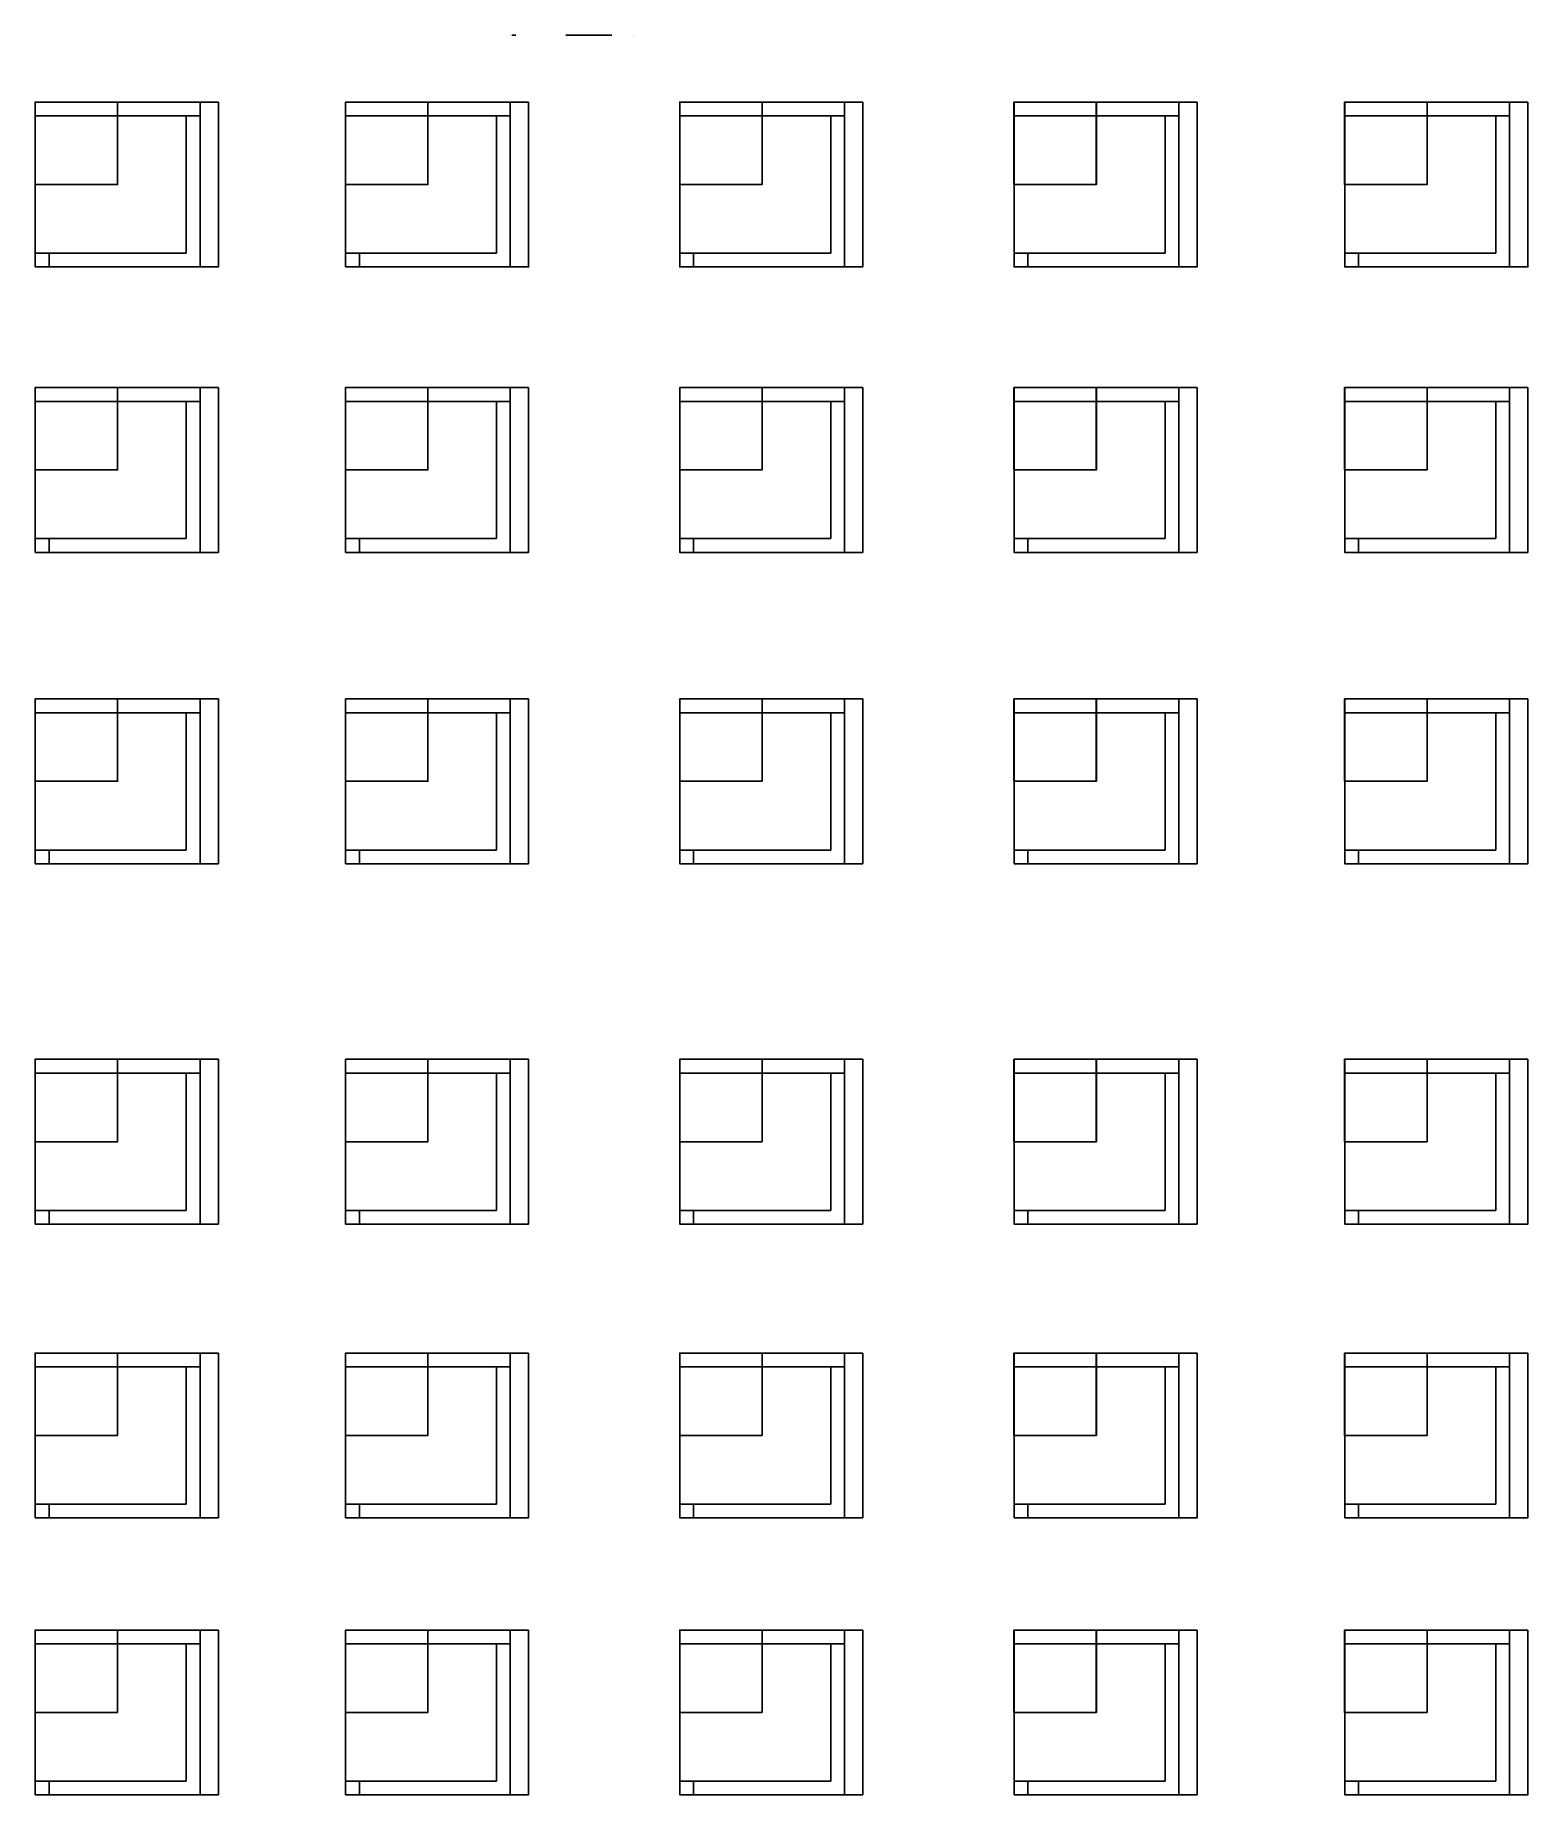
# Model space of a CAD drawing. Header units: inches. Extents: x 54 to 8297, y -4404 to 133.
# Drawn here: x 2930 to 6446, y -4138 to 5 of the extents above; entities that cross this region are included whole.
import ezdxf

# ---------------------------------------------------------------- set-up
doc = ezdxf.new("R2010")
doc.units = ezdxf.units.IN
doc.header["$MEASUREMENT"] = 0

msp = doc.modelspace()

# ---------------------------------------------------------------- linework, layer by layer
at = {"color": 18, "true_color": 0x000000, "extrusion": (0, -1, 0)}
for p, q in [((4048.2, 5.3, 1752.2), (4048.2, 5.3, 1735.2)), ((4052.9, 5.3, 1751.7), (4061.6, 5.3, 1735.2)), ((4062.1, 5.3, 1751.4), (4052.9, 5.3, 1734.4)), ((4180.4, 5.3, 1599.3), (4185.6, 5.3, 1584)), ((4185.6, 5.3, 1584), (4190.7, 5.3, 1599.7)), ((4195.1, 5.3, 1894.9), (4188.7, 5.3, 1882.3)), ((4189.4, 5.3, 1894.9), (4195.4, 5.3, 1882.7)), ((4194.6, 5.3, 1599.3), (4194.6, 5.3, 1583.8)), ((4197.1, 5.3, 1738.6), (4195.9, 5.3, 1739.1)), ((4195.9, 5.3, 1739.1), (4225, 5.3, 1808.9)), ((4197.1, 5.3, 1738.6), (4196.6, 5.3, 1737.9)), ((4196.6, 5.3, 1737.9), (4287.4, 5.3, 1653.1)), ((4197.1, 5.3, 1738.6), (4225.8, 5.3, 1808.5)), ((4197.1, 5.3, 1738.6), (4288.7, 5.3, 1654.8)), ((4197.7, 5.3, 1894.9), (4197.7, 5.3, 1883.1)), ((4200.3, 5.3, 1894.9), (4200.3, 5.3, 1883.5)), ((4225, 5.3, 1808.9), (4225.5, 5.3, 1808.6)), ((4225.5, 5.3, 1808.6), (4225.8, 5.3, 1808.5)), ((4287.4, 5.3, 1653.1), (4288.7, 5.3, 1654.8)), ((4339.5, 5.3, 1745.4), (4339.5, 5.3, 1730.9)), ((4342.8, 5.3, 1744.8), (4342.8, 5.3, 1730.9)), ((4347.5, 5.3, 1745.4), (4347.5, 5.3, 1731.3))]:
    msp.add_line(p, q, dxfattribs=at)
for p, q in [((3124.3, -152.3, 506.5), (2930.3, -152.3, 506.5)), ((2930.3, -152.3, 506.5), (2930.6, -152.3, 474.2)), ((2930.3, -152.3, 506.5), (2930.3, -346.3, 506.5)), ((2930.3, -152.3, 474.2), (2962.7, -152.3, 474.2)), ((3318.6, -152.3), (2930.6, -152.3)), ((2930.6, -152.3), (2930.6, -152.3, 344.8)), ((2930.6, -152.3, 344.8), (3318.6, -152.3, 344.8)), ((2930.6, -540.3, 344.8), (2930.6, -152.3, 344.8)), ((2930.6, -152.3, 344.8), (2930.6, -540.3, 344.8)), ((2930.6, -540.3, 312.5), (2930.6, -152.3, 312.5)), ((2930.6, -152.3, 312.5), (2930.6, -152.3, 344.8)), ((2930.6, -152.3, 312.5), (3318.6, -152.3, 312.5)), ((2930.6, -152.3), (2930.6, -184.7)), ((2930.6, -152.3, 474.2), (3318.6, -152.3, 474.2)), ((2930.6, -152.3, 474.2), (2930.6, -346.3, 474.2)), ((2962.7, -152.3, 474.2), (2962.7, -152.3, 344.8)), ((3124.3, -152.3, 506.5), (3124.3, -346.3, 506.5)), ((3124.3, -152.3, 506.5), (3124.3, -152.3, 474.2)), ((3124.3, -152.3, 506.5), (3318.6, -152.3, 506.5)), ((3124.6, -346.3, 474.2), (3124.6, -152.3, 474.2)), ((3318.6, -152.3, 344.8), (3318.6, -152.3, 646.6)), ((3318.6, -152.3), (3318.6, -540.3)), ((3318.6, -152.3, 646.6), (3361.7, -152.3, 646.6)), ((3318.6, -152.3, 312.5), (3318.6, -152.3, 344.8)), ((3318.6, -152.3, 312.5), (3361.7, -152.3, 312.5)), ((3318.6, -152.3, 646.6), (3318.6, -540.3, 646.6)), ((3318.6, -152.3, 506.5), (3318.6, -184.7, 506.5)), ((3318.6, -184.7, 474.2), (3318.6, -152.3, 474.2)), ((3361.7, -152.3, 646.6), (3361.7, -540.3, 646.6)), ((3361.7, -152.3, 312.5), (3361.7, -152.3, 646.6)), ((3855.1, -152.3, 506.5), (3661.2, -152.3, 506.5)), ((3661.2, -152.3, 506.5), (3661.5, -152.3, 474.2)), ((3661.2, -152.3, 506.5), (3661.2, -346.3, 506.5)), ((3661.2, -152.3, 474.2), (3693.5, -152.3, 474.2)), ((4049.4, -152.3), (3661.5, -152.3)), ((3661.5, -152.3), (3661.5, -152.3, 344.8)), ((3661.5, -152.3, 344.8), (4049.4, -152.3, 344.8)), ((3661.5, -540.3, 344.8), (3661.5, -152.3, 344.8)), ((3661.5, -152.3, 344.8), (3661.5, -540.3, 344.8)), ((3661.5, -540.3, 312.5), (3661.5, -152.3, 312.5)), ((3661.5, -152.3, 312.5), (3661.5, -152.3, 344.8)), ((3661.5, -152.3, 312.5), (4049.4, -152.3, 312.5)), ((3661.5, -152.3), (3661.5, -184.7)), ((3661.5, -152.3, 474.2), (4049.4, -152.3, 474.2)), ((3661.5, -152.3, 474.2), (3661.5, -346.3, 474.2)), ((3693.5, -152.3, 474.2), (3693.5, -152.3, 344.8)), ((3855.1, -152.3, 506.5), (3855.1, -346.3, 506.5)), ((3855.1, -152.3, 506.5), (3855.1, -152.3, 474.2)), ((3855.1, -152.3, 506.5), (4049.4, -152.3, 506.5)), ((3855.4, -346.3, 474.2), (3855.4, -152.3, 474.2)), ((4049.4, -152.3, 344.8), (4049.4, -152.3, 646.6)), ((4049.4, -152.3), (4049.4, -540.3)), ((4049.4, -152.3, 646.6), (4092.5, -152.3, 646.6)), ((4049.4, -152.3, 312.5), (4049.4, -152.3, 344.8)), ((4049.4, -152.3, 312.5), (4092.5, -152.3, 312.5)), ((4049.4, -152.3, 646.6), (4049.4, -540.3, 646.6)), ((4049.4, -152.3, 506.5), (4049.4, -184.7, 506.5)), ((4049.4, -184.7, 474.2), (4049.4, -152.3, 474.2)), ((4092.5, -152.3, 646.6), (4092.5, -540.3, 646.6)), ((4092.5, -152.3, 312.5), (4092.5, -152.3, 646.6)), ((4642.2, -152.3, 506.5), (4448.3, -152.3, 506.5)), ((4448.3, -152.3, 506.5), (4448.6, -152.3, 474.2)), ((4448.3, -152.3, 506.5), (4448.3, -346.3, 506.5)), ((4448.3, -152.3, 474.2), (4480.6, -152.3, 474.2)), ((4836.5, -152.3), (4448.6, -152.3)), ((4448.6, -152.3), (4448.6, -152.3, 344.8)), ((4448.6, -152.3, 344.8), (4836.5, -152.3, 344.8)), ((4448.6, -540.3, 344.8), (4448.6, -152.3, 344.8)), ((4448.6, -152.3, 344.8), (4448.6, -540.3, 344.8)), ((4448.6, -540.3, 312.5), (4448.6, -152.3, 312.5)), ((4448.6, -152.3, 312.5), (4448.6, -152.3, 344.8)), ((4448.6, -152.3, 312.5), (4836.5, -152.3, 312.5)), ((4448.6, -152.3), (4448.6, -184.7)), ((4448.6, -152.3, 474.2), (4836.5, -152.3, 474.2)), ((4448.6, -152.3, 474.2), (4448.6, -346.3, 474.2)), ((4480.6, -152.3, 474.2), (4480.6, -152.3, 344.8)), ((4642.2, -152.3, 506.5), (4642.2, -346.3, 506.5)), ((4642.2, -152.3, 506.5), (4642.2, -152.3, 474.2)), ((4642.2, -152.3, 506.5), (4836.5, -152.3, 506.5)), ((4642.5, -346.3, 474.2), (4642.5, -152.3, 474.2)), ((4836.5, -152.3, 344.8), (4836.5, -152.3, 646.6)), ((4836.5, -152.3), (4836.5, -540.3)), ((4836.5, -152.3, 646.6), (4879.6, -152.3, 646.6)), ((4836.5, -152.3, 312.5), (4836.5, -152.3, 344.8)), ((4836.5, -152.3, 312.5), (4879.6, -152.3, 312.5)), ((4836.5, -152.3, 646.6), (4836.5, -540.3, 646.6)), ((4836.5, -152.3, 506.5), (4836.5, -184.7, 506.5)), ((4836.5, -184.7, 474.2), (4836.5, -152.3, 474.2)), ((4879.6, -152.3, 646.6), (4879.6, -540.3, 646.6)), ((4879.6, -152.3, 312.5), (4879.6, -152.3, 646.6)), ((5429.3, -152.3, 506.5), (5235.4, -152.3, 506.5)), ((5235.4, -152.3, 506.5), (5235.7, -152.3, 474.2)), ((5235.4, -152.3, 506.5), (5235.4, -346.3, 506.5)), ((5235.4, -152.3, 474.2), (5267.7, -152.3, 474.2)), ((5623.6, -152.3), (5235.7, -152.3)), ((5235.7, -152.3), (5235.7, -152.3, 344.8)), ((5235.7, -152.3, 344.8), (5623.6, -152.3, 344.8)), ((5235.7, -540.3, 344.8), (5235.7, -152.3, 344.8)), ((5235.7, -152.3, 344.8), (5235.7, -540.3, 344.8)), ((5235.7, -540.3, 312.5), (5235.7, -152.3, 312.5)), ((5235.7, -152.3, 312.5), (5235.7, -152.3, 344.8)), ((5235.7, -152.3, 312.5), (5623.6, -152.3, 312.5)), ((5235.7, -152.3), (5235.7, -184.7)), ((5235.7, -152.3, 474.2), (5623.6, -152.3, 474.2)), ((5235.7, -152.3, 474.2), (5235.7, -346.3, 474.2)), ((5267.7, -152.3, 474.2), (5267.7, -152.3, 344.8)), ((5429.3, -152.3, 506.5), (5429.3, -346.3, 506.5)), ((5429.3, -152.3, 506.5), (5429.3, -152.3, 474.2)), ((5429.3, -152.3, 506.5), (5623.6, -152.3, 506.5)), ((5429.6, -346.3, 474.2), (5429.6, -152.3, 474.2)), ((5623.6, -152.3, 344.8), (5623.6, -152.3, 646.6)), ((5623.6, -152.3), (5623.6, -540.3)), ((5623.6, -152.3, 646.6), (5666.7, -152.3, 646.6)), ((5623.6, -152.3, 312.5), (5623.6, -152.3, 344.8)), ((5623.6, -152.3, 312.5), (5666.7, -152.3, 312.5)), ((5623.6, -152.3, 646.6), (5623.6, -540.3, 646.6)), ((5623.6, -152.3, 506.5), (5623.6, -184.7, 506.5)), ((5623.6, -184.7, 474.2), (5623.6, -152.3, 474.2)), ((5666.7, -152.3, 646.6), (5666.7, -540.3, 646.6)), ((5666.7, -152.3, 312.5), (5666.7, -152.3, 646.6)), ((6208.4, -152.3, 506.5), (6014.4, -152.3, 506.5)), ((6014.4, -152.3, 506.5), (6014.7, -152.3, 474.2)), ((6014.4, -152.3, 506.5), (6014.4, -346.3, 506.5)), ((6014.4, -152.3, 474.2), (6046.7, -152.3, 474.2)), ((6402.6, -152.3), (6014.7, -152.3)), ((6014.7, -152.3), (6014.7, -152.3, 344.8)), ((6014.7, -152.3, 344.8), (6402.6, -152.3, 344.8)), ((6014.7, -540.3, 344.8), (6014.7, -152.3, 344.8)), ((6014.7, -152.3, 344.8), (6014.7, -540.3, 344.8)), ((6014.7, -540.3, 312.5), (6014.7, -152.3, 312.5)), ((6014.7, -152.3, 312.5), (6014.7, -152.3, 344.8)), ((6014.7, -152.3, 312.5), (6402.6, -152.3, 312.5)), ((6014.7, -152.3), (6014.7, -184.7)), ((6014.7, -152.3, 474.2), (6402.6, -152.3, 474.2)), ((6014.7, -152.3, 474.2), (6014.7, -346.3, 474.2)), ((6046.7, -152.3, 474.2), (6046.7, -152.3, 344.8)), ((6208.4, -152.3, 506.5), (6208.4, -346.3, 506.5)), ((6208.4, -152.3, 506.5), (6208.4, -152.3, 474.2)), ((6208.4, -152.3, 506.5), (6402.6, -152.3, 506.5)), ((6208.7, -346.3, 474.2), (6208.7, -152.3, 474.2)), ((6402.6, -152.3, 344.8), (6402.6, -152.3, 646.6)), ((6402.6, -152.3), (6402.6, -540.3)), ((6402.6, -152.3, 646.6), (6445.8, -152.3, 646.6)), ((6402.6, -152.3, 312.5), (6402.6, -152.3, 344.8)), ((6402.6, -152.3, 312.5), (6445.8, -152.3, 312.5)), ((6402.6, -152.3, 646.6), (6402.6, -540.3, 646.6)), ((6402.6, -152.3, 506.5), (6402.6, -184.7, 506.5)), ((6402.6, -184.7, 474.2), (6402.6, -152.3, 474.2)), ((6445.8, -152.3, 646.6), (6445.8, -540.3, 646.6)), ((6445.8, -152.3, 312.5), (6445.8, -152.3, 646.6)), ((2930.6, -184.7), (3286.3, -184.7)), ((2930.6, -184.7), (2930.6, -184.7, 312.5)), ((3318.6, -184.7, 506.5), (3124.3, -184.7, 506.5)), ((3124.3, -184.7, 506.5), (3124.6, -184.7, 474.2)), ((3286.3, -184.7), (3286.3, -507.9)), ((3661.5, -184.7), (4017.1, -184.7)), ((3661.5, -184.7), (3661.5, -184.7, 312.5)), ((4049.4, -184.7, 506.5), (3855.1, -184.7, 506.5)), ((3855.1, -184.7, 506.5), (3855.4, -184.7, 474.2)), ((4017.1, -184.7), (4017.1, -507.9)), ((4448.6, -184.7), (4804.2, -184.7)), ((4448.6, -184.7), (4448.6, -184.7, 312.5)), ((4836.5, -184.7, 506.5), (4642.2, -184.7, 506.5)), ((4642.2, -184.7, 506.5), (4642.5, -184.7, 474.2)), ((4804.2, -184.7), (4804.2, -507.9)), ((5235.7, -184.7), (5591.3, -184.7)), ((5235.7, -184.7), (5235.7, -184.7, 312.5)), ((5623.6, -184.7, 506.5), (5429.3, -184.7, 506.5)), ((5429.3, -184.7, 506.5), (5429.6, -184.7, 474.2)), ((5591.3, -184.7), (5591.3, -507.9)), ((6014.7, -184.7), (6370.3, -184.7)), ((6014.7, -184.7), (6014.7, -184.7, 312.5)), ((6402.6, -184.7, 506.5), (6208.4, -184.7, 506.5)), ((6208.4, -184.7, 506.5), (6208.7, -184.7, 474.2)), ((6370.3, -184.7), (6370.3, -507.9)), ((3124.3, -346.3, 506.5), (2930.3, -346.3, 506.5)), ((2930.3, -346.3, 506.5), (2930.6, -346.3, 474.2)), ((2930.6, -346.3, 474.2), (3124.6, -346.3, 474.2)), ((3855.1, -346.3, 506.5), (3661.2, -346.3, 506.5)), ((3661.2, -346.3, 506.5), (3661.5, -346.3, 474.2)), ((3661.5, -346.3, 474.2), (3855.4, -346.3, 474.2)), ((4642.2, -346.3, 506.5), (4448.3, -346.3, 506.5)), ((4448.3, -346.3, 506.5), (4448.6, -346.3, 474.2)), ((4448.6, -346.3, 474.2), (4642.5, -346.3, 474.2)), ((5429.3, -346.3, 506.5), (5235.4, -346.3, 506.5)), ((5235.4, -346.3, 506.5), (5235.7, -346.3, 474.2)), ((5235.7, -346.3, 474.2), (5429.6, -346.3, 474.2)), ((6208.4, -346.3, 506.5), (6014.4, -346.3, 506.5)), ((6014.4, -346.3, 506.5), (6014.7, -346.3, 474.2)), ((6014.7, -346.3, 474.2), (6208.7, -346.3, 474.2)), ((3286.3, -507.9), (2930.6, -507.9)), ((2930.6, -507.9), (2930.6, -540.3)), ((2930.6, -507.9), (2930.6, -507.9, 312.5)), ((4017.1, -507.9), (3661.5, -507.9)), ((3661.5, -507.9), (3661.5, -540.3)), ((3661.5, -507.9), (3661.5, -507.9, 312.5)), ((4804.2, -507.9), (4448.6, -507.9)), ((4448.6, -507.9), (4448.6, -540.3)), ((4448.6, -507.9), (4448.6, -507.9, 312.5)), ((5591.3, -507.9), (5235.7, -507.9)), ((5235.7, -507.9), (5235.7, -540.3)), ((5235.7, -507.9), (5235.7, -507.9, 312.5)), ((6370.3, -507.9), (6014.7, -507.9)), ((6014.7, -507.9), (6014.7, -540.3)), ((6014.7, -507.9), (6014.7, -507.9, 312.5)), ((3318.6, -540.3), (2930.6, -540.3)), ((2930.6, -540.3, 344.8), (3318.6, -540.3, 344.8)), ((2930.6, -540.3, 344.8), (2930.6, -540.3, 312.5)), ((3318.6, -540.3, 344.8), (3318.6, -540.3, 646.6)), ((3361.7, -540.3, 646.6), (3318.6, -540.3, 646.6)), ((4049.4, -540.3), (3661.5, -540.3)), ((3661.5, -540.3, 344.8), (4049.4, -540.3, 344.8)), ((3661.5, -540.3, 344.8), (3661.5, -540.3, 312.5)), ((4049.4, -540.3, 344.8), (4049.4, -540.3, 646.6)), ((4092.5, -540.3, 646.6), (4049.4, -540.3, 646.6)), ((4836.5, -540.3), (4448.6, -540.3)), ((4448.6, -540.3, 344.8), (4836.5, -540.3, 344.8)), ((4448.6, -540.3, 344.8), (4448.6, -540.3, 312.5)), ((4836.5, -540.3, 344.8), (4836.5, -540.3, 646.6)), ((4879.6, -540.3, 646.6), (4836.5, -540.3, 646.6)), ((5623.6, -540.3), (5235.7, -540.3)), ((5235.7, -540.3, 344.8), (5623.6, -540.3, 344.8)), ((5235.7, -540.3, 344.8), (5235.7, -540.3, 312.5)), ((5623.6, -540.3, 344.8), (5623.6, -540.3, 646.6)), ((5666.7, -540.3, 646.6), (5623.6, -540.3, 646.6)), ((6402.6, -540.3), (6014.7, -540.3)), ((6014.7, -540.3, 344.8), (6402.6, -540.3, 344.8)), ((6014.7, -540.3, 344.8), (6014.7, -540.3, 312.5)), ((6402.6, -540.3, 344.8), (6402.6, -540.3, 646.6)), ((6445.8, -540.3, 646.6), (6402.6, -540.3, 646.6)), ((3124.3, -824.5, 506.5), (2930.3, -824.5, 506.5)), ((2930.3, -824.5, 506.5), (2930.6, -824.5, 474.2)), ((2930.3, -824.5, 506.5), (2930.3, -1018.4, 506.5)), ((2930.3, -824.5, 474.2), (2962.7, -824.5, 474.2)), ((3318.6, -824.5), (2930.6, -824.5)), ((2930.6, -824.5), (2930.6, -824.5, 344.8)), ((2930.6, -824.5, 344.8), (3318.6, -824.5, 344.8)), ((2930.6, -1212.4, 344.8), (2930.6, -824.5, 344.8)), ((2930.6, -824.5, 344.8), (2930.6, -1212.4, 344.8)), ((2930.6, -1212.4, 312.5), (2930.6, -824.5, 312.5)), ((2930.6, -824.5, 312.5), (2930.6, -824.5, 344.8)), ((2930.6, -824.5, 312.5), (3318.6, -824.5, 312.5)), ((2930.6, -824.5), (2930.6, -856.8)), ((2930.6, -824.5, 474.2), (3318.6, -824.5, 474.2)), ((2930.6, -824.5, 474.2), (2930.6, -1018.4, 474.2)), ((2962.7, -824.5, 474.2), (2962.7, -824.5, 344.8)), ((3124.3, -824.5, 506.5), (3124.3, -1018.4, 506.5)), ((3124.3, -824.5, 506.5), (3124.3, -824.5, 474.2)), ((3124.3, -824.5, 506.5), (3318.6, -824.5, 506.5)), ((3124.6, -1018.4, 474.2), (3124.6, -824.5, 474.2)), ((3318.6, -824.5, 344.8), (3318.6, -824.5, 646.6)), ((3318.6, -824.5), (3318.6, -1212.4)), ((3318.6, -824.5, 646.6), (3361.7, -824.5, 646.6)), ((3318.6, -824.5, 312.5), (3318.6, -824.5, 344.8)), ((3318.6, -824.5, 312.5), (3361.7, -824.5, 312.5)), ((3318.6, -824.5, 646.6), (3318.6, -1212.4, 646.6)), ((3318.6, -824.5, 506.5), (3318.6, -856.8, 506.5)), ((3318.6, -856.8, 474.2), (3318.6, -824.5, 474.2)), ((3361.7, -824.5, 646.6), (3361.7, -1212.4, 646.6)), ((3361.7, -824.5, 312.5), (3361.7, -824.5, 646.6)), ((3855.1, -824.5, 506.5), (3661.2, -824.5, 506.5)), ((3661.2, -824.5, 506.5), (3661.5, -824.5, 474.2)), ((3661.2, -824.5, 506.5), (3661.2, -1018.4, 506.5)), ((3661.2, -824.5, 474.2), (3693.5, -824.5, 474.2)), ((4049.4, -824.5), (3661.5, -824.5)), ((3661.5, -824.5), (3661.5, -824.5, 344.8)), ((3661.5, -824.5, 344.8), (4049.4, -824.5, 344.8)), ((3661.5, -1212.4, 344.8), (3661.5, -824.5, 344.8)), ((3661.5, -824.5, 344.8), (3661.5, -1212.4, 344.8)), ((3661.5, -1212.4, 312.5), (3661.5, -824.5, 312.5)), ((3661.5, -824.5, 312.5), (3661.5, -824.5, 344.8)), ((3661.5, -824.5, 312.5), (4049.4, -824.5, 312.5)), ((3661.5, -824.5), (3661.5, -856.8)), ((3661.5, -824.5, 474.2), (4049.4, -824.5, 474.2)), ((3661.5, -824.5, 474.2), (3661.5, -1018.4, 474.2)), ((3693.5, -824.5, 474.2), (3693.5, -824.5, 344.8)), ((3855.1, -824.5, 506.5), (3855.1, -1018.4, 506.5)), ((3855.1, -824.5, 506.5), (3855.1, -824.5, 474.2)), ((3855.1, -824.5, 506.5), (4049.4, -824.5, 506.5)), ((3855.4, -1018.4, 474.2), (3855.4, -824.5, 474.2)), ((4049.4, -824.5, 344.8), (4049.4, -824.5, 646.6)), ((4049.4, -824.5), (4049.4, -1212.4)), ((4049.4, -824.5, 646.6), (4092.5, -824.5, 646.6)), ((4049.4, -824.5, 312.5), (4049.4, -824.5, 344.8)), ((4049.4, -824.5, 312.5), (4092.5, -824.5, 312.5)), ((4049.4, -824.5, 646.6), (4049.4, -1212.4, 646.6)), ((4049.4, -824.5, 506.5), (4049.4, -856.8, 506.5)), ((4049.4, -856.8, 474.2), (4049.4, -824.5, 474.2)), ((4092.5, -824.5, 646.6), (4092.5, -1212.4, 646.6)), ((4092.5, -824.5, 312.5), (4092.5, -824.5, 646.6)), ((4642.2, -824.5, 506.5), (4448.3, -824.5, 506.5)), ((4448.3, -824.5, 506.5), (4448.6, -824.5, 474.2)), ((4448.3, -824.5, 506.5), (4448.3, -1018.4, 506.5)), ((4448.3, -824.5, 474.2), (4480.6, -824.5, 474.2)), ((4836.5, -824.5), (4448.6, -824.5)), ((4448.6, -824.5), (4448.6, -824.5, 344.8)), ((4448.6, -824.5, 344.8), (4836.5, -824.5, 344.8)), ((4448.6, -1212.4, 344.8), (4448.6, -824.5, 344.8)), ((4448.6, -824.5, 344.8), (4448.6, -1212.4, 344.8)), ((4448.6, -1212.4, 312.5), (4448.6, -824.5, 312.5)), ((4448.6, -824.5, 312.5), (4448.6, -824.5, 344.8)), ((4448.6, -824.5, 312.5), (4836.5, -824.5, 312.5)), ((4448.6, -824.5), (4448.6, -856.8)), ((4448.6, -824.5, 474.2), (4836.5, -824.5, 474.2)), ((4448.6, -824.5, 474.2), (4448.6, -1018.4, 474.2)), ((4480.6, -824.5, 474.2), (4480.6, -824.5, 344.8)), ((4642.2, -824.5, 506.5), (4642.2, -1018.4, 506.5)), ((4642.2, -824.5, 506.5), (4642.2, -824.5, 474.2)), ((4642.2, -824.5, 506.5), (4836.5, -824.5, 506.5)), ((4642.5, -1018.4, 474.2), (4642.5, -824.5, 474.2)), ((4836.5, -824.5, 344.8), (4836.5, -824.5, 646.6)), ((4836.5, -824.5), (4836.5, -1212.4)), ((4836.5, -824.5, 646.6), (4879.6, -824.5, 646.6)), ((4836.5, -824.5, 312.5), (4836.5, -824.5, 344.8)), ((4836.5, -824.5, 312.5), (4879.6, -824.5, 312.5)), ((4836.5, -824.5, 646.6), (4836.5, -1212.4, 646.6)), ((4836.5, -824.5, 506.5), (4836.5, -856.8, 506.5)), ((4836.5, -856.8, 474.2), (4836.5, -824.5, 474.2)), ((4879.6, -824.5, 646.6), (4879.6, -1212.4, 646.6)), ((4879.6, -824.5, 312.5), (4879.6, -824.5, 646.6)), ((5429.3, -824.5, 506.5), (5235.4, -824.5, 506.5)), ((5235.4, -824.5, 506.5), (5235.7, -824.5, 474.2)), ((5235.4, -824.5, 506.5), (5235.4, -1018.4, 506.5)), ((5235.4, -824.5, 474.2), (5267.7, -824.5, 474.2)), ((5623.6, -824.5), (5235.7, -824.5)), ((5235.7, -824.5), (5235.7, -824.5, 344.8)), ((5235.7, -824.5, 344.8), (5623.6, -824.5, 344.8)), ((5235.7, -1212.4, 344.8), (5235.7, -824.5, 344.8)), ((5235.7, -824.5, 344.8), (5235.7, -1212.4, 344.8)), ((5235.7, -1212.4, 312.5), (5235.7, -824.5, 312.5)), ((5235.7, -824.5, 312.5), (5235.7, -824.5, 344.8)), ((5235.7, -824.5, 312.5), (5623.6, -824.5, 312.5)), ((5235.7, -824.5), (5235.7, -856.8)), ((5235.7, -824.5, 474.2), (5623.6, -824.5, 474.2)), ((5235.7, -824.5, 474.2), (5235.7, -1018.4, 474.2)), ((5267.7, -824.5, 474.2), (5267.7, -824.5, 344.8)), ((5429.3, -824.5, 506.5), (5429.3, -1018.4, 506.5)), ((5429.3, -824.5, 506.5), (5429.3, -824.5, 474.2)), ((5429.3, -824.5, 506.5), (5623.6, -824.5, 506.5)), ((5429.6, -1018.4, 474.2), (5429.6, -824.5, 474.2)), ((5623.6, -824.5, 344.8), (5623.6, -824.5, 646.6)), ((5623.6, -824.5), (5623.6, -1212.4)), ((5623.6, -824.5, 646.6), (5666.7, -824.5, 646.6)), ((5623.6, -824.5, 312.5), (5623.6, -824.5, 344.8)), ((5623.6, -824.5, 312.5), (5666.7, -824.5, 312.5)), ((5623.6, -824.5, 646.6), (5623.6, -1212.4, 646.6)), ((5623.6, -824.5, 506.5), (5623.6, -856.8, 506.5)), ((5623.6, -856.8, 474.2), (5623.6, -824.5, 474.2)), ((5666.7, -824.5, 646.6), (5666.7, -1212.4, 646.6)), ((5666.7, -824.5, 312.5), (5666.7, -824.5, 646.6)), ((6208.4, -824.5, 506.5), (6014.4, -824.5, 506.5)), ((6014.4, -824.5, 506.5), (6014.7, -824.5, 474.2)), ((6014.4, -824.5, 506.5), (6014.4, -1018.4, 506.5)), ((6014.4, -824.5, 474.2), (6046.7, -824.5, 474.2)), ((6402.6, -824.5), (6014.7, -824.5)), ((6014.7, -824.5), (6014.7, -824.5, 344.8)), ((6014.7, -824.5, 344.8), (6402.6, -824.5, 344.8)), ((6014.7, -1212.4, 344.8), (6014.7, -824.5, 344.8)), ((6014.7, -824.5, 344.8), (6014.7, -1212.4, 344.8)), ((6014.7, -1212.4, 312.5), (6014.7, -824.5, 312.5)), ((6014.7, -824.5, 312.5), (6014.7, -824.5, 344.8)), ((6014.7, -824.5, 312.5), (6402.6, -824.5, 312.5)), ((6014.7, -824.5), (6014.7, -856.8)), ((6014.7, -824.5, 474.2), (6402.6, -824.5, 474.2)), ((6014.7, -824.5, 474.2), (6014.7, -1018.4, 474.2)), ((6046.7, -824.5, 474.2), (6046.7, -824.5, 344.8)), ((6208.4, -824.5, 506.5), (6208.4, -1018.4, 506.5)), ((6208.4, -824.5, 506.5), (6208.4, -824.5, 474.2)), ((6208.4, -824.5, 506.5), (6402.6, -824.5, 506.5)), ((6208.7, -1018.4, 474.2), (6208.7, -824.5, 474.2)), ((6402.6, -824.5, 344.8), (6402.6, -824.5, 646.6)), ((6402.6, -824.5), (6402.6, -1212.4)), ((6402.6, -824.5, 646.6), (6445.8, -824.5, 646.6)), ((6402.6, -824.5, 312.5), (6402.6, -824.5, 344.8)), ((6402.6, -824.5, 312.5), (6445.8, -824.5, 312.5)), ((6402.6, -824.5, 646.6), (6402.6, -1212.4, 646.6)), ((6402.6, -824.5, 506.5), (6402.6, -856.8, 506.5)), ((6402.6, -856.8, 474.2), (6402.6, -824.5, 474.2)), ((6445.8, -824.5, 646.6), (6445.8, -1212.4, 646.6)), ((6445.8, -824.5, 312.5), (6445.8, -824.5, 646.6)), ((2930.6, -856.8), (3286.3, -856.8)), ((2930.6, -856.8), (2930.6, -856.8, 312.5)), ((3318.6, -856.8, 506.5), (3124.3, -856.8, 506.5)), ((3124.3, -856.8, 506.5), (3124.6, -856.8, 474.2)), ((3286.3, -856.8), (3286.3, -1180.1)), ((3661.5, -856.8), (4017.1, -856.8)), ((3661.5, -856.8), (3661.5, -856.8, 312.5)), ((4049.4, -856.8, 506.5), (3855.1, -856.8, 506.5)), ((3855.1, -856.8, 506.5), (3855.4, -856.8, 474.2)), ((4017.1, -856.8), (4017.1, -1180.1)), ((4448.6, -856.8), (4804.2, -856.8)), ((4448.6, -856.8), (4448.6, -856.8, 312.5)), ((4836.5, -856.8, 506.5), (4642.2, -856.8, 506.5)), ((4642.2, -856.8, 506.5), (4642.5, -856.8, 474.2)), ((4804.2, -856.8), (4804.2, -1180.1)), ((5235.7, -856.8), (5591.3, -856.8)), ((5235.7, -856.8), (5235.7, -856.8, 312.5)), ((5623.6, -856.8, 506.5), (5429.3, -856.8, 506.5)), ((5429.3, -856.8, 506.5), (5429.6, -856.8, 474.2)), ((5591.3, -856.8), (5591.3, -1180.1)), ((6014.7, -856.8), (6370.3, -856.8)), ((6014.7, -856.8), (6014.7, -856.8, 312.5)), ((6402.6, -856.8, 506.5), (6208.4, -856.8, 506.5)), ((6208.4, -856.8, 506.5), (6208.7, -856.8, 474.2)), ((6370.3, -856.8), (6370.3, -1180.1)), ((3124.3, -1018.4, 506.5), (2930.3, -1018.4, 506.5)), ((2930.3, -1018.4, 506.5), (2930.6, -1018.4, 474.2)), ((2930.6, -1018.4, 474.2), (3124.6, -1018.4, 474.2)), ((3855.1, -1018.4, 506.5), (3661.2, -1018.4, 506.5)), ((3661.2, -1018.4, 506.5), (3661.5, -1018.4, 474.2)), ((3661.5, -1018.4, 474.2), (3855.4, -1018.4, 474.2)), ((4642.2, -1018.4, 506.5), (4448.3, -1018.4, 506.5)), ((4448.3, -1018.4, 506.5), (4448.6, -1018.4, 474.2)), ((4448.6, -1018.4, 474.2), (4642.5, -1018.4, 474.2)), ((5429.3, -1018.4, 506.5), (5235.4, -1018.4, 506.5)), ((5235.4, -1018.4, 506.5), (5235.7, -1018.4, 474.2)), ((5235.7, -1018.4, 474.2), (5429.6, -1018.4, 474.2)), ((6208.4, -1018.4, 506.5), (6014.4, -1018.4, 506.5)), ((6014.4, -1018.4, 506.5), (6014.7, -1018.4, 474.2)), ((6014.7, -1018.4, 474.2), (6208.7, -1018.4, 474.2)), ((3286.3, -1180.1), (2930.6, -1180.1)), ((2930.6, -1180.1), (2930.6, -1212.4)), ((2930.6, -1180.1), (2930.6, -1180.1, 312.5)), ((4017.1, -1180.1), (3661.5, -1180.1)), ((3661.5, -1180.1), (3661.5, -1212.4)), ((3661.5, -1180.1), (3661.5, -1180.1, 312.5)), ((4804.2, -1180.1), (4448.6, -1180.1)), ((4448.6, -1180.1), (4448.6, -1212.4)), ((4448.6, -1180.1), (4448.6, -1180.1, 312.5)), ((5591.3, -1180.1), (5235.7, -1180.1)), ((5235.7, -1180.1), (5235.7, -1212.4)), ((5235.7, -1180.1), (5235.7, -1180.1, 312.5)), ((6370.3, -1180.1), (6014.7, -1180.1)), ((6014.7, -1180.1), (6014.7, -1212.4)), ((6014.7, -1180.1), (6014.7, -1180.1, 312.5)), ((3318.6, -1212.4), (2930.6, -1212.4)), ((2930.6, -1212.4, 344.8), (3318.6, -1212.4, 344.8)), ((2930.6, -1212.4, 344.8), (2930.6, -1212.4, 312.5)), ((3318.6, -1212.4, 344.8), (3318.6, -1212.4, 646.6)), ((3361.7, -1212.4, 646.6), (3318.6, -1212.4, 646.6)), ((4049.4, -1212.4), (3661.5, -1212.4)), ((3661.5, -1212.4, 344.8), (4049.4, -1212.4, 344.8)), ((3661.5, -1212.4, 344.8), (3661.5, -1212.4, 312.5)), ((4049.4, -1212.4, 344.8), (4049.4, -1212.4, 646.6)), ((4092.5, -1212.4, 646.6), (4049.4, -1212.4, 646.6)), ((4836.5, -1212.4), (4448.6, -1212.4)), ((4448.6, -1212.4, 344.8), (4836.5, -1212.4, 344.8)), ((4448.6, -1212.4, 344.8), (4448.6, -1212.4, 312.5)), ((4836.5, -1212.4, 344.8), (4836.5, -1212.4, 646.6)), ((4879.6, -1212.4, 646.6), (4836.5, -1212.4, 646.6)), ((5623.6, -1212.4), (5235.7, -1212.4)), ((5235.7, -1212.4, 344.8), (5623.6, -1212.4, 344.8)), ((5235.7, -1212.4, 344.8), (5235.7, -1212.4, 312.5)), ((5623.6, -1212.4, 344.8), (5623.6, -1212.4, 646.6)), ((5666.7, -1212.4, 646.6), (5623.6, -1212.4, 646.6)), ((6402.6, -1212.4), (6014.7, -1212.4)), ((6014.7, -1212.4, 344.8), (6402.6, -1212.4, 344.8)), ((6014.7, -1212.4, 344.8), (6014.7, -1212.4, 312.5)), ((6402.6, -1212.4, 344.8), (6402.6, -1212.4, 646.6)), ((6445.8, -1212.4, 646.6), (6402.6, -1212.4, 646.6)), ((3124.3, -1557.5, 506.5), (2930.3, -1557.5, 506.5)), ((2930.3, -1557.5, 506.5), (2930.6, -1557.5, 474.2)), ((2930.3, -1557.5, 506.5), (2930.3, -1751.5, 506.5)), ((2930.3, -1557.5, 474.2), (2962.7, -1557.5, 474.2)), ((3318.6, -1557.5), (2930.6, -1557.5)), ((2930.6, -1557.5), (2930.6, -1557.5, 344.8)), ((2930.6, -1557.5, 344.8), (3318.6, -1557.5, 344.8)), ((2930.6, -1945.5, 344.8), (2930.6, -1557.5, 344.8)), ((2930.6, -1557.5, 344.8), (2930.6, -1945.5, 344.8)), ((2930.6, -1945.5, 312.5), (2930.6, -1557.5, 312.5)), ((2930.6, -1557.5, 312.5), (2930.6, -1557.5, 344.8)), ((2930.6, -1557.5, 312.5), (3318.6, -1557.5, 312.5)), ((2930.6, -1557.5), (2930.6, -1589.9)), ((2930.6, -1557.5, 474.2), (3318.6, -1557.5, 474.2)), ((2930.6, -1557.5, 474.2), (2930.6, -1751.5, 474.2)), ((2962.7, -1557.5, 474.2), (2962.7, -1557.5, 344.8)), ((3124.3, -1557.5, 506.5), (3124.3, -1751.5, 506.5)), ((3124.3, -1557.5, 506.5), (3124.3, -1557.5, 474.2)), ((3124.3, -1557.5, 506.5), (3318.6, -1557.5, 506.5)), ((3124.6, -1751.5, 474.2), (3124.6, -1557.5, 474.2)), ((3318.6, -1557.5, 344.8), (3318.6, -1557.5, 646.6)), ((3318.6, -1557.5), (3318.6, -1945.5)), ((3318.6, -1557.5, 646.6), (3361.7, -1557.5, 646.6)), ((3318.6, -1557.5, 312.5), (3318.6, -1557.5, 344.8)), ((3318.6, -1557.5, 312.5), (3361.7, -1557.5, 312.5)), ((3318.6, -1557.5, 646.6), (3318.6, -1945.5, 646.6)), ((3318.6, -1557.5, 506.5), (3318.6, -1589.9, 506.5)), ((3318.6, -1589.9, 474.2), (3318.6, -1557.5, 474.2)), ((3361.7, -1557.5, 646.6), (3361.7, -1945.5, 646.6)), ((3361.7, -1557.5, 312.5), (3361.7, -1557.5, 646.6)), ((3855.1, -1557.5, 506.5), (3661.2, -1557.5, 506.5)), ((3661.2, -1557.5, 506.5), (3661.5, -1557.5, 474.2)), ((3661.2, -1557.5, 506.5), (3661.2, -1751.5, 506.5)), ((3661.2, -1557.5, 474.2), (3693.5, -1557.5, 474.2)), ((4049.4, -1557.5), (3661.5, -1557.5)), ((3661.5, -1557.5), (3661.5, -1557.5, 344.8)), ((3661.5, -1557.5, 344.8), (4049.4, -1557.5, 344.8)), ((3661.5, -1945.5, 344.8), (3661.5, -1557.5, 344.8)), ((3661.5, -1557.5, 344.8), (3661.5, -1945.5, 344.8)), ((3661.5, -1945.5, 312.5), (3661.5, -1557.5, 312.5)), ((3661.5, -1557.5, 312.5), (3661.5, -1557.5, 344.8)), ((3661.5, -1557.5, 312.5), (4049.4, -1557.5, 312.5)), ((3661.5, -1557.5), (3661.5, -1589.9)), ((3661.5, -1557.5, 474.2), (4049.4, -1557.5, 474.2)), ((3661.5, -1557.5, 474.2), (3661.5, -1751.5, 474.2)), ((3693.5, -1557.5, 474.2), (3693.5, -1557.5, 344.8)), ((3855.1, -1557.5, 506.5), (3855.1, -1751.5, 506.5)), ((3855.1, -1557.5, 506.5), (3855.1, -1557.5, 474.2)), ((3855.1, -1557.5, 506.5), (4049.4, -1557.5, 506.5)), ((3855.4, -1751.5, 474.2), (3855.4, -1557.5, 474.2)), ((4049.4, -1557.5, 344.8), (4049.4, -1557.5, 646.6)), ((4049.4, -1557.5), (4049.4, -1945.5)), ((4049.4, -1557.5, 646.6), (4092.5, -1557.5, 646.6)), ((4049.4, -1557.5, 312.5), (4049.4, -1557.5, 344.8)), ((4049.4, -1557.5, 312.5), (4092.5, -1557.5, 312.5)), ((4049.4, -1557.5, 646.6), (4049.4, -1945.5, 646.6)), ((4049.4, -1557.5, 506.5), (4049.4, -1589.9, 506.5)), ((4049.4, -1589.9, 474.2), (4049.4, -1557.5, 474.2)), ((4092.5, -1557.5, 646.6), (4092.5, -1945.5, 646.6)), ((4092.5, -1557.5, 312.5), (4092.5, -1557.5, 646.6)), ((4642.2, -1557.5, 506.5), (4448.3, -1557.5, 506.5)), ((4448.3, -1557.5, 506.5), (4448.6, -1557.5, 474.2)), ((4448.3, -1557.5, 506.5), (4448.3, -1751.5, 506.5)), ((4448.3, -1557.5, 474.2), (4480.6, -1557.5, 474.2)), ((4836.5, -1557.5), (4448.6, -1557.5)), ((4448.6, -1557.5), (4448.6, -1557.5, 344.8)), ((4448.6, -1557.5, 344.8), (4836.5, -1557.5, 344.8)), ((4448.6, -1945.5, 344.8), (4448.6, -1557.5, 344.8)), ((4448.6, -1557.5, 344.8), (4448.6, -1945.5, 344.8)), ((4448.6, -1945.5, 312.5), (4448.6, -1557.5, 312.5)), ((4448.6, -1557.5, 312.5), (4448.6, -1557.5, 344.8)), ((4448.6, -1557.5, 312.5), (4836.5, -1557.5, 312.5)), ((4448.6, -1557.5), (4448.6, -1589.9)), ((4448.6, -1557.5, 474.2), (4836.5, -1557.5, 474.2)), ((4448.6, -1557.5, 474.2), (4448.6, -1751.5, 474.2)), ((4480.6, -1557.5, 474.2), (4480.6, -1557.5, 344.8)), ((4642.2, -1557.5, 506.5), (4642.2, -1751.5, 506.5)), ((4642.2, -1557.5, 506.5), (4642.2, -1557.5, 474.2)), ((4642.2, -1557.5, 506.5), (4836.5, -1557.5, 506.5)), ((4642.5, -1751.5, 474.2), (4642.5, -1557.5, 474.2)), ((4836.5, -1557.5, 344.8), (4836.5, -1557.5, 646.6)), ((4836.5, -1557.5), (4836.5, -1945.5)), ((4836.5, -1557.5, 646.6), (4879.6, -1557.5, 646.6)), ((4836.5, -1557.5, 312.5), (4836.5, -1557.5, 344.8)), ((4836.5, -1557.5, 312.5), (4879.6, -1557.5, 312.5)), ((4836.5, -1557.5, 646.6), (4836.5, -1945.5, 646.6)), ((4836.5, -1557.5, 506.5), (4836.5, -1589.9, 506.5)), ((4836.5, -1589.9, 474.2), (4836.5, -1557.5, 474.2)), ((4879.6, -1557.5, 646.6), (4879.6, -1945.5, 646.6)), ((4879.6, -1557.5, 312.5), (4879.6, -1557.5, 646.6)), ((5429.3, -1557.5, 506.5), (5235.4, -1557.5, 506.5)), ((5235.4, -1557.5, 506.5), (5235.7, -1557.5, 474.2)), ((5235.4, -1557.5, 506.5), (5235.4, -1751.5, 506.5)), ((5235.4, -1557.5, 474.2), (5267.7, -1557.5, 474.2)), ((5623.6, -1557.5), (5235.7, -1557.5)), ((5235.7, -1557.5), (5235.7, -1557.5, 344.8)), ((5235.7, -1557.5, 344.8), (5623.6, -1557.5, 344.8)), ((5235.7, -1945.5, 344.8), (5235.7, -1557.5, 344.8)), ((5235.7, -1557.5, 344.8), (5235.7, -1945.5, 344.8)), ((5235.7, -1945.5, 312.5), (5235.7, -1557.5, 312.5)), ((5235.7, -1557.5, 312.5), (5235.7, -1557.5, 344.8)), ((5235.7, -1557.5, 312.5), (5623.6, -1557.5, 312.5)), ((5235.7, -1557.5), (5235.7, -1589.9)), ((5235.7, -1557.5, 474.2), (5623.6, -1557.5, 474.2)), ((5235.7, -1557.5, 474.2), (5235.7, -1751.5, 474.2)), ((5267.7, -1557.5, 474.2), (5267.7, -1557.5, 344.8)), ((5429.3, -1557.5, 506.5), (5429.3, -1751.5, 506.5)), ((5429.3, -1557.5, 506.5), (5429.3, -1557.5, 474.2)), ((5429.3, -1557.5, 506.5), (5623.6, -1557.5, 506.5)), ((5429.6, -1751.5, 474.2), (5429.6, -1557.5, 474.2)), ((5623.6, -1557.5, 344.8), (5623.6, -1557.5, 646.6)), ((5623.6, -1557.5), (5623.6, -1945.5)), ((5623.6, -1557.5, 646.6), (5666.7, -1557.5, 646.6)), ((5623.6, -1557.5, 312.5), (5623.6, -1557.5, 344.8)), ((5623.6, -1557.5, 312.5), (5666.7, -1557.5, 312.5)), ((5623.6, -1557.5, 646.6), (5623.6, -1945.5, 646.6)), ((5623.6, -1557.5, 506.5), (5623.6, -1589.9, 506.5)), ((5623.6, -1589.9, 474.2), (5623.6, -1557.5, 474.2)), ((5666.7, -1557.5, 646.6), (5666.7, -1945.5, 646.6)), ((5666.7, -1557.5, 312.5), (5666.7, -1557.5, 646.6)), ((6208.4, -1557.5, 506.5), (6014.4, -1557.5, 506.5)), ((6014.4, -1557.5, 506.5), (6014.7, -1557.5, 474.2)), ((6014.4, -1557.5, 506.5), (6014.4, -1751.5, 506.5)), ((6014.4, -1557.5, 474.2), (6046.7, -1557.5, 474.2)), ((6402.6, -1557.5), (6014.7, -1557.5)), ((6014.7, -1557.5), (6014.7, -1557.5, 344.8)), ((6014.7, -1557.5, 344.8), (6402.6, -1557.5, 344.8)), ((6014.7, -1945.5, 344.8), (6014.7, -1557.5, 344.8)), ((6014.7, -1557.5, 344.8), (6014.7, -1945.5, 344.8)), ((6014.7, -1945.5, 312.5), (6014.7, -1557.5, 312.5)), ((6014.7, -1557.5, 312.5), (6014.7, -1557.5, 344.8)), ((6014.7, -1557.5, 312.5), (6402.6, -1557.5, 312.5)), ((6014.7, -1557.5), (6014.7, -1589.9)), ((6014.7, -1557.5, 474.2), (6402.6, -1557.5, 474.2)), ((6014.7, -1557.5, 474.2), (6014.7, -1751.5, 474.2)), ((6046.7, -1557.5, 474.2), (6046.7, -1557.5, 344.8)), ((6208.4, -1557.5, 506.5), (6208.4, -1751.5, 506.5)), ((6208.4, -1557.5, 506.5), (6208.4, -1557.5, 474.2)), ((6208.4, -1557.5, 506.5), (6402.6, -1557.5, 506.5)), ((6208.7, -1751.5, 474.2), (6208.7, -1557.5, 474.2)), ((6402.6, -1557.5, 344.8), (6402.6, -1557.5, 646.6)), ((6402.6, -1557.5), (6402.6, -1945.5)), ((6402.6, -1557.5, 646.6), (6445.8, -1557.5, 646.6)), ((6402.6, -1557.5, 312.5), (6402.6, -1557.5, 344.8)), ((6402.6, -1557.5, 312.5), (6445.8, -1557.5, 312.5)), ((6402.6, -1557.5, 646.6), (6402.6, -1945.5, 646.6)), ((6402.6, -1557.5, 506.5), (6402.6, -1589.9, 506.5)), ((6402.6, -1589.9, 474.2), (6402.6, -1557.5, 474.2)), ((6445.8, -1557.5, 646.6), (6445.8, -1945.5, 646.6)), ((6445.8, -1557.5, 312.5), (6445.8, -1557.5, 646.6)), ((2930.6, -1589.9), (3286.3, -1589.9)), ((2930.6, -1589.9), (2930.6, -1589.9, 312.5)), ((3318.6, -1589.9, 506.5), (3124.3, -1589.9, 506.5)), ((3124.3, -1589.9, 506.5), (3124.6, -1589.9, 474.2)), ((3286.3, -1589.9), (3286.3, -1913.2)), ((3661.5, -1589.9), (4017.1, -1589.9)), ((3661.5, -1589.9), (3661.5, -1589.9, 312.5)), ((4049.4, -1589.9, 506.5), (3855.1, -1589.9, 506.5)), ((3855.1, -1589.9, 506.5), (3855.4, -1589.9, 474.2)), ((4017.1, -1589.9), (4017.1, -1913.2)), ((4448.6, -1589.9), (4804.2, -1589.9)), ((4448.6, -1589.9), (4448.6, -1589.9, 312.5)), ((4836.5, -1589.9, 506.5), (4642.2, -1589.9, 506.5)), ((4642.2, -1589.9, 506.5), (4642.5, -1589.9, 474.2)), ((4804.2, -1589.9), (4804.2, -1913.2)), ((5235.7, -1589.9), (5591.3, -1589.9)), ((5235.7, -1589.9), (5235.7, -1589.9, 312.5)), ((5623.6, -1589.9, 506.5), (5429.3, -1589.9, 506.5)), ((5429.3, -1589.9, 506.5), (5429.6, -1589.9, 474.2)), ((5591.3, -1589.9), (5591.3, -1913.2)), ((6014.7, -1589.9), (6370.3, -1589.9)), ((6014.7, -1589.9), (6014.7, -1589.9, 312.5)), ((6402.6, -1589.9, 506.5), (6208.4, -1589.9, 506.5)), ((6208.4, -1589.9, 506.5), (6208.7, -1589.9, 474.2)), ((6370.3, -1589.9), (6370.3, -1913.2)), ((3124.3, -1751.5, 506.5), (2930.3, -1751.5, 506.5)), ((2930.3, -1751.5, 506.5), (2930.6, -1751.5, 474.2)), ((2930.6, -1751.5, 474.2), (3124.6, -1751.5, 474.2)), ((3855.1, -1751.5, 506.5), (3661.2, -1751.5, 506.5)), ((3661.2, -1751.5, 506.5), (3661.5, -1751.5, 474.2)), ((3661.5, -1751.5, 474.2), (3855.4, -1751.5, 474.2)), ((4642.2, -1751.5, 506.5), (4448.3, -1751.5, 506.5)), ((4448.3, -1751.5, 506.5), (4448.6, -1751.5, 474.2)), ((4448.6, -1751.5, 474.2), (4642.5, -1751.5, 474.2)), ((5429.3, -1751.5, 506.5), (5235.4, -1751.5, 506.5)), ((5235.4, -1751.5, 506.5), (5235.7, -1751.5, 474.2)), ((5235.7, -1751.5, 474.2), (5429.6, -1751.5, 474.2)), ((6208.4, -1751.5, 506.5), (6014.4, -1751.5, 506.5)), ((6014.4, -1751.5, 506.5), (6014.7, -1751.5, 474.2)), ((6014.7, -1751.5, 474.2), (6208.7, -1751.5, 474.2)), ((3286.3, -1913.2), (2930.6, -1913.2)), ((2930.6, -1913.2), (2930.6, -1945.5)), ((2930.6, -1913.2), (2930.6, -1913.2, 312.5)), ((3318.6, -1945.5), (2930.6, -1945.5)), ((2930.6, -1945.5, 344.8), (3318.6, -1945.5, 344.8)), ((2930.6, -1945.5, 344.8), (2930.6, -1945.5, 312.5)), ((3318.6, -1945.5, 344.8), (3318.6, -1945.5, 646.6)), ((3361.7, -1945.5, 646.6), (3318.6, -1945.5, 646.6)), ((4017.1, -1913.2), (3661.5, -1913.2)), ((3661.5, -1913.2), (3661.5, -1945.5)), ((3661.5, -1913.2), (3661.5, -1913.2, 312.5)), ((4049.4, -1945.5), (3661.5, -1945.5)), ((3661.5, -1945.5, 344.8), (4049.4, -1945.5, 344.8)), ((3661.5, -1945.5, 344.8), (3661.5, -1945.5, 312.5)), ((4049.4, -1945.5, 344.8), (4049.4, -1945.5, 646.6)), ((4092.5, -1945.5, 646.6), (4049.4, -1945.5, 646.6)), ((4804.2, -1913.2), (4448.6, -1913.2)), ((4448.6, -1913.2), (4448.6, -1945.5)), ((4448.6, -1913.2), (4448.6, -1913.2, 312.5)), ((4836.5, -1945.5), (4448.6, -1945.5)), ((4448.6, -1945.5, 344.8), (4836.5, -1945.5, 344.8)), ((4448.6, -1945.5, 344.8), (4448.6, -1945.5, 312.5)), ((4836.5, -1945.5, 344.8), (4836.5, -1945.5, 646.6)), ((4879.6, -1945.5, 646.6), (4836.5, -1945.5, 646.6)), ((5591.3, -1913.2), (5235.7, -1913.2)), ((5235.7, -1913.2), (5235.7, -1945.5)), ((5235.7, -1913.2), (5235.7, -1913.2, 312.5)), ((5623.6, -1945.5), (5235.7, -1945.5)), ((5235.7, -1945.5, 344.8), (5623.6, -1945.5, 344.8)), ((5235.7, -1945.5, 344.8), (5235.7, -1945.5, 312.5)), ((5623.6, -1945.5, 344.8), (5623.6, -1945.5, 646.6)), ((5666.7, -1945.5, 646.6), (5623.6, -1945.5, 646.6)), ((6370.3, -1913.2), (6014.7, -1913.2)), ((6014.7, -1913.2), (6014.7, -1945.5)), ((6014.7, -1913.2), (6014.7, -1913.2, 312.5)), ((6402.6, -1945.5), (6014.7, -1945.5)), ((6014.7, -1945.5, 344.8), (6402.6, -1945.5, 344.8)), ((6014.7, -1945.5, 344.8), (6014.7, -1945.5, 312.5)), ((6402.6, -1945.5, 344.8), (6402.6, -1945.5, 646.6)), ((6445.8, -1945.5, 646.6), (6402.6, -1945.5, 646.6)), ((3124.3, -2406, 538.8), (2930.3, -2406, 538.8)), ((2930.3, -2406, 538.8), (2930.6, -2406, 506.5)), ((2930.3, -2406, 538.8), (2930.3, -2600, 538.8)), ((2930.3, -2406, 506.5), (2962.7, -2406, 506.5)), ((3318.6, -2406, 32.3), (2930.6, -2406, 32.3)), ((2930.6, -2406, 32.3), (2930.6, -2406, 377.2)), ((2930.6, -2406, 377.2), (3318.6, -2406, 377.2)), ((2930.6, -2794, 377.2), (2930.6, -2406, 377.2)), ((2930.6, -2406, 377.2), (2930.6, -2794, 377.2)), ((2930.6, -2794, 344.8), (2930.6, -2406, 344.8)), ((2930.6, -2406, 344.8), (2930.6, -2406, 377.2)), ((2930.6, -2406, 344.8), (3318.6, -2406, 344.8)), ((2930.6, -2406, 32.3), (2930.6, -2438.4, 32.3)), ((2930.6, -2406, 506.5), (3318.6, -2406, 506.5)), ((2930.6, -2406, 506.5), (2930.6, -2600, 506.5)), ((2930.6, -2438.4, 32.3), (3286.3, -2438.4, 32.3)), ((2930.6, -2438.4, 32.3), (2930.6, -2438.4, 344.8)), ((2962.7, -2406, 506.5), (2962.7, -2406, 377.2)), ((3124.3, -2406, 538.8), (3124.3, -2600, 538.8)), ((3124.3, -2406, 538.8), (3124.3, -2406, 506.5)), ((3124.3, -2406, 538.8), (3318.6, -2406, 538.8)), ((3318.6, -2438.4, 538.8), (3124.3, -2438.4, 538.8)), ((3124.3, -2438.4, 538.8), (3124.6, -2438.4, 506.5)), ((3124.6, -2600, 506.5), (3124.6, -2406, 506.5)), ((3286.3, -2438.4, 32.3), (3286.3, -2761.7, 32.3)), ((3318.6, -2406, 377.2), (3318.6, -2406, 678.9)), ((3318.6, -2406, 32.3), (3318.6, -2794, 32.3)), ((3318.6, -2406, 678.9), (3361.7, -2406, 678.9)), ((3318.6, -2406, 344.8), (3318.6, -2406, 377.2)), ((3318.6, -2406, 344.8), (3361.7, -2406, 344.8)), ((3318.6, -2406, 678.9), (3318.6, -2794, 678.9)), ((3318.6, -2406, 538.8), (3318.6, -2438.4, 538.8)), ((3318.6, -2438.4, 506.5), (3318.6, -2406, 506.5)), ((3361.7, -2406, 678.9), (3361.7, -2794, 678.9)), ((3361.7, -2406, 344.8), (3361.7, -2406, 678.9)), ((3855.1, -2406, 538.8), (3661.2, -2406, 538.8)), ((3661.2, -2406, 538.8), (3661.5, -2406, 506.5)), ((3661.2, -2406, 538.8), (3661.2, -2600, 538.8)), ((3661.2, -2406, 506.5), (3693.5, -2406, 506.5)), ((4049.4, -2406, 32.3), (3661.5, -2406, 32.3)), ((3661.5, -2406, 32.3), (3661.5, -2406, 377.2)), ((3661.5, -2406, 377.2), (4049.4, -2406, 377.2)), ((3661.5, -2794, 377.2), (3661.5, -2406, 377.2)), ((3661.5, -2406, 377.2), (3661.5, -2794, 377.2)), ((3661.5, -2794, 344.8), (3661.5, -2406, 344.8)), ((3661.5, -2406, 344.8), (3661.5, -2406, 377.2)), ((3661.5, -2406, 344.8), (4049.4, -2406, 344.8)), ((3661.5, -2406, 32.3), (3661.5, -2438.4, 32.3)), ((3661.5, -2406, 506.5), (4049.4, -2406, 506.5)), ((3661.5, -2406, 506.5), (3661.5, -2600, 506.5)), ((3661.5, -2438.4, 32.3), (4017.1, -2438.4, 32.3)), ((3661.5, -2438.4, 32.3), (3661.5, -2438.4, 344.8)), ((3693.5, -2406, 506.5), (3693.5, -2406, 377.2)), ((3855.1, -2406, 538.8), (3855.1, -2600, 538.8)), ((3855.1, -2406, 538.8), (3855.1, -2406, 506.5)), ((3855.1, -2406, 538.8), (4049.4, -2406, 538.8)), ((4049.4, -2438.4, 538.8), (3855.1, -2438.4, 538.8)), ((3855.1, -2438.4, 538.8), (3855.4, -2438.4, 506.5)), ((3855.4, -2600, 506.5), (3855.4, -2406, 506.5)), ((4017.1, -2438.4, 32.3), (4017.1, -2761.7, 32.3)), ((4049.4, -2406, 377.2), (4049.4, -2406, 678.9)), ((4049.4, -2406, 32.3), (4049.4, -2794, 32.3)), ((4049.4, -2406, 678.9), (4092.5, -2406, 678.9)), ((4049.4, -2406, 344.8), (4049.4, -2406, 377.2)), ((4049.4, -2406, 344.8), (4092.5, -2406, 344.8)), ((4049.4, -2406, 678.9), (4049.4, -2794, 678.9)), ((4049.4, -2406, 538.8), (4049.4, -2438.4, 538.8)), ((4049.4, -2438.4, 506.5), (4049.4, -2406, 506.5)), ((4092.5, -2406, 678.9), (4092.5, -2794, 678.9)), ((4092.5, -2406, 344.8), (4092.5, -2406, 678.9)), ((4642.2, -2406, 538.8), (4448.3, -2406, 538.8)), ((4448.3, -2406, 538.8), (4448.6, -2406, 506.5)), ((4448.3, -2406, 538.8), (4448.3, -2600, 538.8)), ((4448.3, -2406, 506.5), (4480.6, -2406, 506.5)), ((4836.5, -2406, 32.3), (4448.6, -2406, 32.3)), ((4448.6, -2406, 32.3), (4448.6, -2406, 377.2)), ((4448.6, -2406, 377.2), (4836.5, -2406, 377.2)), ((4448.6, -2794, 377.2), (4448.6, -2406, 377.2)), ((4448.6, -2406, 377.2), (4448.6, -2794, 377.2)), ((4448.6, -2794, 344.8), (4448.6, -2406, 344.8)), ((4448.6, -2406, 344.8), (4448.6, -2406, 377.2)), ((4448.6, -2406, 344.8), (4836.5, -2406, 344.8)), ((4448.6, -2406, 32.3), (4448.6, -2438.4, 32.3)), ((4448.6, -2406, 506.5), (4836.5, -2406, 506.5)), ((4448.6, -2406, 506.5), (4448.6, -2600, 506.5)), ((4448.6, -2438.4, 32.3), (4804.2, -2438.4, 32.3)), ((4448.6, -2438.4, 32.3), (4448.6, -2438.4, 344.8)), ((4480.6, -2406, 506.5), (4480.6, -2406, 377.2)), ((4642.2, -2406, 538.8), (4642.2, -2600, 538.8)), ((4642.2, -2406, 538.8), (4642.2, -2406, 506.5)), ((4642.2, -2406, 538.8), (4836.5, -2406, 538.8)), ((4836.5, -2438.4, 538.8), (4642.2, -2438.4, 538.8)), ((4642.2, -2438.4, 538.8), (4642.5, -2438.4, 506.5)), ((4642.5, -2600, 506.5), (4642.5, -2406, 506.5)), ((4804.2, -2438.4, 32.3), (4804.2, -2761.7, 32.3)), ((4836.5, -2406, 377.2), (4836.5, -2406, 678.9)), ((4836.5, -2406, 32.3), (4836.5, -2794, 32.3)), ((4836.5, -2406, 678.9), (4879.6, -2406, 678.9)), ((4836.5, -2406, 344.8), (4836.5, -2406, 377.2)), ((4836.5, -2406, 344.8), (4879.6, -2406, 344.8)), ((4836.5, -2406, 678.9), (4836.5, -2794, 678.9)), ((4836.5, -2406, 538.8), (4836.5, -2438.4, 538.8)), ((4836.5, -2438.4, 506.5), (4836.5, -2406, 506.5)), ((4879.6, -2406, 678.9), (4879.6, -2794, 678.9)), ((4879.6, -2406, 344.8), (4879.6, -2406, 678.9)), ((5429.3, -2406, 538.8), (5235.4, -2406, 538.8)), ((5235.4, -2406, 538.8), (5235.7, -2406, 506.5)), ((5235.4, -2406, 538.8), (5235.4, -2600, 538.8)), ((5235.4, -2406, 506.5), (5267.7, -2406, 506.5)), ((5623.6, -2406, 32.3), (5235.7, -2406, 32.3)), ((5235.7, -2406, 32.3), (5235.7, -2406, 377.2)), ((5235.7, -2406, 377.2), (5623.6, -2406, 377.2)), ((5235.7, -2794, 377.2), (5235.7, -2406, 377.2)), ((5235.7, -2406, 377.2), (5235.7, -2794, 377.2)), ((5235.7, -2794, 344.8), (5235.7, -2406, 344.8)), ((5235.7, -2406, 344.8), (5235.7, -2406, 377.2)), ((5235.7, -2406, 344.8), (5623.6, -2406, 344.8)), ((5235.7, -2406, 32.3), (5235.7, -2438.4, 32.3)), ((5235.7, -2406, 506.5), (5623.6, -2406, 506.5)), ((5235.7, -2406, 506.5), (5235.7, -2600, 506.5)), ((5235.7, -2438.4, 32.3), (5591.3, -2438.4, 32.3)), ((5235.7, -2438.4, 32.3), (5235.7, -2438.4, 344.8)), ((5267.7, -2406, 506.5), (5267.7, -2406, 377.2)), ((5429.3, -2406, 538.8), (5429.3, -2600, 538.8)), ((5429.3, -2406, 538.8), (5429.3, -2406, 506.5)), ((5429.3, -2406, 538.8), (5623.6, -2406, 538.8)), ((5623.6, -2438.4, 538.8), (5429.3, -2438.4, 538.8)), ((5429.3, -2438.4, 538.8), (5429.6, -2438.4, 506.5)), ((5429.6, -2600, 506.5), (5429.6, -2406, 506.5)), ((5591.3, -2438.4, 32.3), (5591.3, -2761.7, 32.3)), ((5623.6, -2406, 377.2), (5623.6, -2406, 678.9)), ((5623.6, -2406, 32.3), (5623.6, -2794, 32.3)), ((5623.6, -2406, 678.9), (5666.7, -2406, 678.9)), ((5623.6, -2406, 344.8), (5623.6, -2406, 377.2)), ((5623.6, -2406, 344.8), (5666.7, -2406, 344.8)), ((5623.6, -2406, 678.9), (5623.6, -2794, 678.9)), ((5623.6, -2406, 538.8), (5623.6, -2438.4, 538.8)), ((5623.6, -2438.4, 506.5), (5623.6, -2406, 506.5)), ((5666.7, -2406, 678.9), (5666.7, -2794, 678.9)), ((5666.7, -2406, 344.8), (5666.7, -2406, 678.9)), ((6208.4, -2406, 538.8), (6014.4, -2406, 538.8)), ((6014.4, -2406, 538.8), (6014.7, -2406, 506.5)), ((6014.4, -2406, 538.8), (6014.4, -2600, 538.8)), ((6014.4, -2406, 506.5), (6046.7, -2406, 506.5)), ((6402.6, -2406, 32.3), (6014.7, -2406, 32.3)), ((6014.7, -2406, 32.3), (6014.7, -2406, 377.2)), ((6014.7, -2406, 377.2), (6402.6, -2406, 377.2)), ((6014.7, -2794, 377.2), (6014.7, -2406, 377.2)), ((6014.7, -2406, 377.2), (6014.7, -2794, 377.2)), ((6014.7, -2794, 344.8), (6014.7, -2406, 344.8)), ((6014.7, -2406, 344.8), (6014.7, -2406, 377.2)), ((6014.7, -2406, 344.8), (6402.6, -2406, 344.8)), ((6014.7, -2406, 32.3), (6014.7, -2438.4, 32.3)), ((6014.7, -2406, 506.5), (6402.6, -2406, 506.5)), ((6014.7, -2406, 506.5), (6014.7, -2600, 506.5)), ((6014.7, -2438.4, 32.3), (6370.3, -2438.4, 32.3)), ((6014.7, -2438.4, 32.3), (6014.7, -2438.4, 344.8)), ((6046.7, -2406, 506.5), (6046.7, -2406, 377.2)), ((6208.4, -2406, 538.8), (6208.4, -2600, 538.8)), ((6208.4, -2406, 538.8), (6208.4, -2406, 506.5)), ((6208.4, -2406, 538.8), (6402.6, -2406, 538.8)), ((6402.6, -2438.4, 538.8), (6208.4, -2438.4, 538.8)), ((6208.4, -2438.4, 538.8), (6208.7, -2438.4, 506.5)), ((6208.7, -2600, 506.5), (6208.7, -2406, 506.5)), ((6370.3, -2438.4, 32.3), (6370.3, -2761.7, 32.3)), ((6402.6, -2406, 377.2), (6402.6, -2406, 678.9)), ((6402.6, -2406, 32.3), (6402.6, -2794, 32.3)), ((6402.6, -2406, 678.9), (6445.8, -2406, 678.9)), ((6402.6, -2406, 344.8), (6402.6, -2406, 377.2)), ((6402.6, -2406, 344.8), (6445.8, -2406, 344.8)), ((6402.6, -2406, 678.9), (6402.6, -2794, 678.9)), ((6402.6, -2406, 538.8), (6402.6, -2438.4, 538.8)), ((6402.6, -2438.4, 506.5), (6402.6, -2406, 506.5)), ((6445.8, -2406, 678.9), (6445.8, -2794, 678.9)), ((6445.8, -2406, 344.8), (6445.8, -2406, 678.9)), ((3124.3, -2600, 538.8), (2930.3, -2600, 538.8)), ((2930.3, -2600, 538.8), (2930.6, -2600, 506.5)), ((2930.6, -2600, 506.5), (3124.6, -2600, 506.5)), ((3855.1, -2600, 538.8), (3661.2, -2600, 538.8)), ((3661.2, -2600, 538.8), (3661.5, -2600, 506.5)), ((3661.5, -2600, 506.5), (3855.4, -2600, 506.5)), ((4642.2, -2600, 538.8), (4448.3, -2600, 538.8)), ((4448.3, -2600, 538.8), (4448.6, -2600, 506.5)), ((4448.6, -2600, 506.5), (4642.5, -2600, 506.5)), ((5429.3, -2600, 538.8), (5235.4, -2600, 538.8)), ((5235.4, -2600, 538.8), (5235.7, -2600, 506.5)), ((5235.7, -2600, 506.5), (5429.6, -2600, 506.5)), ((6208.4, -2600, 538.8), (6014.4, -2600, 538.8)), ((6014.4, -2600, 538.8), (6014.7, -2600, 506.5)), ((6014.7, -2600, 506.5), (6208.7, -2600, 506.5)), ((3286.3, -2761.7, 32.3), (2930.6, -2761.7, 32.3)), ((2930.6, -2761.7, 32.3), (2930.6, -2794, 32.3)), ((2930.6, -2761.7, 32.3), (2930.6, -2761.7, 344.8)), ((4017.1, -2761.7, 32.3), (3661.5, -2761.7, 32.3)), ((3661.5, -2761.7, 32.3), (3661.5, -2794, 32.3)), ((3661.5, -2761.7, 32.3), (3661.5, -2761.7, 344.8)), ((4804.2, -2761.7, 32.3), (4448.6, -2761.7, 32.3)), ((4448.6, -2761.7, 32.3), (4448.6, -2794, 32.3)), ((4448.6, -2761.7, 32.3), (4448.6, -2761.7, 344.8)), ((5591.3, -2761.7, 32.3), (5235.7, -2761.7, 32.3)), ((5235.7, -2761.7, 32.3), (5235.7, -2794, 32.3)), ((5235.7, -2761.7, 32.3), (5235.7, -2761.7, 344.8)), ((6370.3, -2761.7, 32.3), (6014.7, -2761.7, 32.3)), ((6014.7, -2761.7, 32.3), (6014.7, -2794, 32.3)), ((6014.7, -2761.7, 32.3), (6014.7, -2761.7, 344.8)), ((3318.6, -2794, 32.3), (2930.6, -2794, 32.3)), ((2930.6, -2794, 377.2), (3318.6, -2794, 377.2)), ((2930.6, -2794, 377.2), (2930.6, -2794, 344.8)), ((3318.6, -2794, 377.2), (3318.6, -2794, 678.9)), ((3361.7, -2794, 678.9), (3318.6, -2794, 678.9)), ((4049.4, -2794, 32.3), (3661.5, -2794, 32.3)), ((3661.5, -2794, 377.2), (4049.4, -2794, 377.2)), ((3661.5, -2794, 377.2), (3661.5, -2794, 344.8)), ((4049.4, -2794, 377.2), (4049.4, -2794, 678.9)), ((4092.5, -2794, 678.9), (4049.4, -2794, 678.9)), ((4836.5, -2794, 32.3), (4448.6, -2794, 32.3)), ((4448.6, -2794, 377.2), (4836.5, -2794, 377.2)), ((4448.6, -2794, 377.2), (4448.6, -2794, 344.8)), ((4836.5, -2794, 377.2), (4836.5, -2794, 678.9)), ((4879.6, -2794, 678.9), (4836.5, -2794, 678.9)), ((5623.6, -2794, 32.3), (5235.7, -2794, 32.3)), ((5235.7, -2794, 377.2), (5623.6, -2794, 377.2)), ((5235.7, -2794, 377.2), (5235.7, -2794, 344.8)), ((5623.6, -2794, 377.2), (5623.6, -2794, 678.9)), ((5666.7, -2794, 678.9), (5623.6, -2794, 678.9)), ((6402.6, -2794, 32.3), (6014.7, -2794, 32.3)), ((6014.7, -2794, 377.2), (6402.6, -2794, 377.2)), ((6014.7, -2794, 377.2), (6014.7, -2794, 344.8)), ((6402.6, -2794, 377.2), (6402.6, -2794, 678.9)), ((6445.8, -2794, 678.9), (6402.6, -2794, 678.9)), ((3124.3, -3097.6, 538.8), (2930.3, -3097.6, 538.8)), ((2930.3, -3097.6, 538.8), (2930.6, -3097.6, 506.5)), ((2930.3, -3097.6, 538.8), (2930.3, -3291.6, 538.8)), ((2930.3, -3097.6, 506.5), (2962.7, -3097.6, 506.5)), ((3318.6, -3097.6, 32.3), (2930.6, -3097.6, 32.3)), ((2930.6, -3097.6, 32.3), (2930.6, -3097.6, 377.2)), ((2930.6, -3097.6, 377.2), (3318.6, -3097.6, 377.2)), ((2930.6, -3485.6, 377.2), (2930.6, -3097.6, 377.2)), ((2930.6, -3097.6, 377.2), (2930.6, -3485.6, 377.2)), ((2930.6, -3485.6, 344.8), (2930.6, -3097.6, 344.8)), ((2930.6, -3097.6, 344.8), (2930.6, -3097.6, 377.2)), ((2930.6, -3097.6, 344.8), (3318.6, -3097.6, 344.8)), ((2930.6, -3097.6, 32.3), (2930.6, -3130, 32.3)), ((2930.6, -3097.6, 506.5), (3318.6, -3097.6, 506.5)), ((2930.6, -3097.6, 506.5), (2930.6, -3291.6, 506.5)), ((2962.7, -3097.6, 506.5), (2962.7, -3097.6, 377.2)), ((3124.3, -3097.6, 538.8), (3124.3, -3291.6, 538.8)), ((3124.3, -3097.6, 538.8), (3124.3, -3097.6, 506.5)), ((3124.3, -3097.6, 538.8), (3318.6, -3097.6, 538.8)), ((3124.6, -3291.6, 506.5), (3124.6, -3097.6, 506.5)), ((3318.6, -3097.6, 377.2), (3318.6, -3097.6, 678.9)), ((3318.6, -3097.6, 32.3), (3318.6, -3485.6, 32.3)), ((3318.6, -3097.6, 678.9), (3361.7, -3097.6, 678.9)), ((3318.6, -3097.6, 344.8), (3318.6, -3097.6, 377.2)), ((3318.6, -3097.6, 344.8), (3361.7, -3097.6, 344.8)), ((3318.6, -3097.6, 678.9), (3318.6, -3485.6, 678.9)), ((3318.6, -3097.6, 538.8), (3318.6, -3130, 538.8)), ((3318.6, -3130, 506.5), (3318.6, -3097.6, 506.5)), ((3361.7, -3097.6, 678.9), (3361.7, -3485.6, 678.9)), ((3361.7, -3097.6, 344.8), (3361.7, -3097.6, 678.9)), ((3855.1, -3097.6, 538.8), (3661.2, -3097.6, 538.8)), ((3661.2, -3097.6, 538.8), (3661.5, -3097.6, 506.5)), ((3661.2, -3097.6, 538.8), (3661.2, -3291.6, 538.8)), ((3661.2, -3097.6, 506.5), (3693.5, -3097.6, 506.5)), ((4049.4, -3097.6, 32.3), (3661.5, -3097.6, 32.3)), ((3661.5, -3097.6, 32.3), (3661.5, -3097.6, 377.2)), ((3661.5, -3097.6, 377.2), (4049.4, -3097.6, 377.2)), ((3661.5, -3485.6, 377.2), (3661.5, -3097.6, 377.2)), ((3661.5, -3097.6, 377.2), (3661.5, -3485.6, 377.2)), ((3661.5, -3485.6, 344.8), (3661.5, -3097.6, 344.8)), ((3661.5, -3097.6, 344.8), (3661.5, -3097.6, 377.2)), ((3661.5, -3097.6, 344.8), (4049.4, -3097.6, 344.8)), ((3661.5, -3097.6, 32.3), (3661.5, -3130, 32.3)), ((3661.5, -3097.6, 506.5), (4049.4, -3097.6, 506.5)), ((3661.5, -3097.6, 506.5), (3661.5, -3291.6, 506.5)), ((3693.5, -3097.6, 506.5), (3693.5, -3097.6, 377.2)), ((3855.1, -3097.6, 538.8), (3855.1, -3291.6, 538.8)), ((3855.1, -3097.6, 538.8), (3855.1, -3097.6, 506.5)), ((3855.1, -3097.6, 538.8), (4049.4, -3097.6, 538.8)), ((3855.4, -3291.6, 506.5), (3855.4, -3097.6, 506.5)), ((4049.4, -3097.6, 377.2), (4049.4, -3097.6, 678.9)), ((4049.4, -3097.6, 32.3), (4049.4, -3485.6, 32.3)), ((4049.4, -3097.6, 678.9), (4092.5, -3097.6, 678.9)), ((4049.4, -3097.6, 344.8), (4049.4, -3097.6, 377.2)), ((4049.4, -3097.6, 344.8), (4092.5, -3097.6, 344.8)), ((4049.4, -3097.6, 678.9), (4049.4, -3485.6, 678.9)), ((4049.4, -3097.6, 538.8), (4049.4, -3130, 538.8)), ((4049.4, -3130, 506.5), (4049.4, -3097.6, 506.5)), ((4092.5, -3097.6, 678.9), (4092.5, -3485.6, 678.9)), ((4092.5, -3097.6, 344.8), (4092.5, -3097.6, 678.9)), ((4642.2, -3097.6, 538.8), (4448.3, -3097.6, 538.8)), ((4448.3, -3097.6, 538.8), (4448.6, -3097.6, 506.5)), ((4448.3, -3097.6, 538.8), (4448.3, -3291.6, 538.8)), ((4448.3, -3097.6, 506.5), (4480.6, -3097.6, 506.5)), ((4836.5, -3097.6, 32.3), (4448.6, -3097.6, 32.3)), ((4448.6, -3097.6, 32.3), (4448.6, -3097.6, 377.2)), ((4448.6, -3097.6, 377.2), (4836.5, -3097.6, 377.2)), ((4448.6, -3485.6, 377.2), (4448.6, -3097.6, 377.2)), ((4448.6, -3097.6, 377.2), (4448.6, -3485.6, 377.2)), ((4448.6, -3485.6, 344.8), (4448.6, -3097.6, 344.8)), ((4448.6, -3097.6, 344.8), (4448.6, -3097.6, 377.2)), ((4448.6, -3097.6, 344.8), (4836.5, -3097.6, 344.8)), ((4448.6, -3097.6, 32.3), (4448.6, -3130, 32.3)), ((4448.6, -3097.6, 506.5), (4836.5, -3097.6, 506.5)), ((4448.6, -3097.6, 506.5), (4448.6, -3291.6, 506.5)), ((4480.6, -3097.6, 506.5), (4480.6, -3097.6, 377.2)), ((4642.2, -3097.6, 538.8), (4642.2, -3291.6, 538.8)), ((4642.2, -3097.6, 538.8), (4642.2, -3097.6, 506.5)), ((4642.2, -3097.6, 538.8), (4836.5, -3097.6, 538.8)), ((4642.5, -3291.6, 506.5), (4642.5, -3097.6, 506.5)), ((4836.5, -3097.6, 377.2), (4836.5, -3097.6, 678.9)), ((4836.5, -3097.6, 32.3), (4836.5, -3485.6, 32.3)), ((4836.5, -3097.6, 678.9), (4879.6, -3097.6, 678.9)), ((4836.5, -3097.6, 344.8), (4836.5, -3097.6, 377.2)), ((4836.5, -3097.6, 344.8), (4879.6, -3097.6, 344.8)), ((4836.5, -3097.6, 678.9), (4836.5, -3485.6, 678.9)), ((4836.5, -3097.6, 538.8), (4836.5, -3130, 538.8)), ((4836.5, -3130, 506.5), (4836.5, -3097.6, 506.5)), ((4879.6, -3097.6, 678.9), (4879.6, -3485.6, 678.9)), ((4879.6, -3097.6, 344.8), (4879.6, -3097.6, 678.9)), ((5429.3, -3097.6, 538.8), (5235.4, -3097.6, 538.8)), ((5235.4, -3097.6, 538.8), (5235.7, -3097.6, 506.5)), ((5235.4, -3097.6, 538.8), (5235.4, -3291.6, 538.8)), ((5235.4, -3097.6, 506.5), (5267.7, -3097.6, 506.5)), ((5623.6, -3097.6, 32.3), (5235.7, -3097.6, 32.3)), ((5235.7, -3097.6, 32.3), (5235.7, -3097.6, 377.2)), ((5235.7, -3097.6, 377.2), (5623.6, -3097.6, 377.2)), ((5235.7, -3485.6, 377.2), (5235.7, -3097.6, 377.2)), ((5235.7, -3097.6, 377.2), (5235.7, -3485.6, 377.2)), ((5235.7, -3485.6, 344.8), (5235.7, -3097.6, 344.8)), ((5235.7, -3097.6, 344.8), (5235.7, -3097.6, 377.2)), ((5235.7, -3097.6, 344.8), (5623.6, -3097.6, 344.8)), ((5235.7, -3097.6, 32.3), (5235.7, -3130, 32.3)), ((5235.7, -3097.6, 506.5), (5623.6, -3097.6, 506.5)), ((5235.7, -3097.6, 506.5), (5235.7, -3291.6, 506.5)), ((5267.7, -3097.6, 506.5), (5267.7, -3097.6, 377.2)), ((5429.3, -3097.6, 538.8), (5429.3, -3291.6, 538.8)), ((5429.3, -3097.6, 538.8), (5429.3, -3097.6, 506.5)), ((5429.3, -3097.6, 538.8), (5623.6, -3097.6, 538.8)), ((5429.6, -3291.6, 506.5), (5429.6, -3097.6, 506.5)), ((5623.6, -3097.6, 377.2), (5623.6, -3097.6, 678.9)), ((5623.6, -3097.6, 32.3), (5623.6, -3485.6, 32.3)), ((5623.6, -3097.6, 678.9), (5666.7, -3097.6, 678.9)), ((5623.6, -3097.6, 344.8), (5623.6, -3097.6, 377.2)), ((5623.6, -3097.6, 344.8), (5666.7, -3097.6, 344.8)), ((5623.6, -3097.6, 678.9), (5623.6, -3485.6, 678.9)), ((5623.6, -3097.6, 538.8), (5623.6, -3130, 538.8)), ((5623.6, -3130, 506.5), (5623.6, -3097.6, 506.5)), ((5666.7, -3097.6, 678.9), (5666.7, -3485.6, 678.9)), ((5666.7, -3097.6, 344.8), (5666.7, -3097.6, 678.9)), ((6208.4, -3097.6, 538.8), (6014.4, -3097.6, 538.8)), ((6014.4, -3097.6, 538.8), (6014.7, -3097.6, 506.5)), ((6014.4, -3097.6, 538.8), (6014.4, -3291.6, 538.8)), ((6014.4, -3097.6, 506.5), (6046.7, -3097.6, 506.5)), ((6402.6, -3097.6, 32.3), (6014.7, -3097.6, 32.3)), ((6014.7, -3097.6, 32.3), (6014.7, -3097.6, 377.2)), ((6014.7, -3097.6, 377.2), (6402.6, -3097.6, 377.2)), ((6014.7, -3485.6, 377.2), (6014.7, -3097.6, 377.2)), ((6014.7, -3097.6, 377.2), (6014.7, -3485.6, 377.2)), ((6014.7, -3485.6, 344.8), (6014.7, -3097.6, 344.8)), ((6014.7, -3097.6, 344.8), (6014.7, -3097.6, 377.2)), ((6014.7, -3097.6, 344.8), (6402.6, -3097.6, 344.8)), ((6014.7, -3097.6, 32.3), (6014.7, -3130, 32.3)), ((6014.7, -3097.6, 506.5), (6402.6, -3097.6, 506.5)), ((6014.7, -3097.6, 506.5), (6014.7, -3291.6, 506.5)), ((6046.7, -3097.6, 506.5), (6046.7, -3097.6, 377.2)), ((6208.4, -3097.6, 538.8), (6208.4, -3291.6, 538.8)), ((6208.4, -3097.6, 538.8), (6208.4, -3097.6, 506.5)), ((6208.4, -3097.6, 538.8), (6402.6, -3097.6, 538.8)), ((6208.7, -3291.6, 506.5), (6208.7, -3097.6, 506.5)), ((6402.6, -3097.6, 377.2), (6402.6, -3097.6, 678.9)), ((6402.6, -3097.6, 32.3), (6402.6, -3485.6, 32.3)), ((6402.6, -3097.6, 678.9), (6445.8, -3097.6, 678.9)), ((6402.6, -3097.6, 344.8), (6402.6, -3097.6, 377.2)), ((6402.6, -3097.6, 344.8), (6445.8, -3097.6, 344.8)), ((6402.6, -3097.6, 678.9), (6402.6, -3485.6, 678.9)), ((6402.6, -3097.6, 538.8), (6402.6, -3130, 538.8)), ((6402.6, -3130, 506.5), (6402.6, -3097.6, 506.5)), ((6445.8, -3097.6, 678.9), (6445.8, -3485.6, 678.9)), ((6445.8, -3097.6, 344.8), (6445.8, -3097.6, 678.9)), ((2930.6, -3130, 32.3), (3286.3, -3130, 32.3)), ((2930.6, -3130, 32.3), (2930.6, -3130, 344.8)), ((3318.6, -3130, 538.8), (3124.3, -3130, 538.8)), ((3124.3, -3130, 538.8), (3124.6, -3130, 506.5)), ((3286.3, -3130, 32.3), (3286.3, -3453.3, 32.3)), ((3661.5, -3130, 32.3), (4017.1, -3130, 32.3)), ((3661.5, -3130, 32.3), (3661.5, -3130, 344.8)), ((4049.4, -3130, 538.8), (3855.1, -3130, 538.8)), ((3855.1, -3130, 538.8), (3855.4, -3130, 506.5)), ((4017.1, -3130, 32.3), (4017.1, -3453.3, 32.3)), ((4448.6, -3130, 32.3), (4804.2, -3130, 32.3)), ((4448.6, -3130, 32.3), (4448.6, -3130, 344.8)), ((4836.5, -3130, 538.8), (4642.2, -3130, 538.8)), ((4642.2, -3130, 538.8), (4642.5, -3130, 506.5)), ((4804.2, -3130, 32.3), (4804.2, -3453.3, 32.3)), ((5235.7, -3130, 32.3), (5591.3, -3130, 32.3)), ((5235.7, -3130, 32.3), (5235.7, -3130, 344.8)), ((5623.6, -3130, 538.8), (5429.3, -3130, 538.8)), ((5429.3, -3130, 538.8), (5429.6, -3130, 506.5)), ((5591.3, -3130, 32.3), (5591.3, -3453.3, 32.3)), ((6014.7, -3130, 32.3), (6370.3, -3130, 32.3)), ((6014.7, -3130, 32.3), (6014.7, -3130, 344.8)), ((6402.6, -3130, 538.8), (6208.4, -3130, 538.8)), ((6208.4, -3130, 538.8), (6208.7, -3130, 506.5)), ((6370.3, -3130, 32.3), (6370.3, -3453.3, 32.3)), ((3124.3, -3291.6, 538.8), (2930.3, -3291.6, 538.8)), ((2930.3, -3291.6, 538.8), (2930.6, -3291.6, 506.5)), ((2930.6, -3291.6, 506.5), (3124.6, -3291.6, 506.5)), ((3855.1, -3291.6, 538.8), (3661.2, -3291.6, 538.8)), ((3661.2, -3291.6, 538.8), (3661.5, -3291.6, 506.5)), ((3661.5, -3291.6, 506.5), (3855.4, -3291.6, 506.5)), ((4642.2, -3291.6, 538.8), (4448.3, -3291.6, 538.8)), ((4448.3, -3291.6, 538.8), (4448.6, -3291.6, 506.5)), ((4448.6, -3291.6, 506.5), (4642.5, -3291.6, 506.5)), ((5429.3, -3291.6, 538.8), (5235.4, -3291.6, 538.8)), ((5235.4, -3291.6, 538.8), (5235.7, -3291.6, 506.5)), ((5235.7, -3291.6, 506.5), (5429.6, -3291.6, 506.5)), ((6208.4, -3291.6, 538.8), (6014.4, -3291.6, 538.8)), ((6014.4, -3291.6, 538.8), (6014.7, -3291.6, 506.5)), ((6014.7, -3291.6, 506.5), (6208.7, -3291.6, 506.5)), ((3286.3, -3453.3, 32.3), (2930.6, -3453.3, 32.3)), ((2930.6, -3453.3, 32.3), (2930.6, -3485.6, 32.3)), ((2930.6, -3453.3, 32.3), (2930.6, -3453.3, 344.8)), ((4017.1, -3453.3, 32.3), (3661.5, -3453.3, 32.3)), ((3661.5, -3453.3, 32.3), (3661.5, -3485.6, 32.3)), ((3661.5, -3453.3, 32.3), (3661.5, -3453.3, 344.8)), ((4804.2, -3453.3, 32.3), (4448.6, -3453.3, 32.3)), ((4448.6, -3453.3, 32.3), (4448.6, -3485.6, 32.3)), ((4448.6, -3453.3, 32.3), (4448.6, -3453.3, 344.8)), ((5591.3, -3453.3, 32.3), (5235.7, -3453.3, 32.3)), ((5235.7, -3453.3, 32.3), (5235.7, -3485.6, 32.3)), ((5235.7, -3453.3, 32.3), (5235.7, -3453.3, 344.8)), ((6370.3, -3453.3, 32.3), (6014.7, -3453.3, 32.3)), ((6014.7, -3453.3, 32.3), (6014.7, -3485.6, 32.3)), ((6014.7, -3453.3, 32.3), (6014.7, -3453.3, 344.8)), ((3318.6, -3485.6, 32.3), (2930.6, -3485.6, 32.3)), ((2930.6, -3485.6, 377.2), (3318.6, -3485.6, 377.2)), ((2930.6, -3485.6, 377.2), (2930.6, -3485.6, 344.8)), ((3318.6, -3485.6, 377.2), (3318.6, -3485.6, 678.9)), ((3361.7, -3485.6, 678.9), (3318.6, -3485.6, 678.9)), ((4049.4, -3485.6, 32.3), (3661.5, -3485.6, 32.3)), ((3661.5, -3485.6, 377.2), (4049.4, -3485.6, 377.2)), ((3661.5, -3485.6, 377.2), (3661.5, -3485.6, 344.8)), ((4049.4, -3485.6, 377.2), (4049.4, -3485.6, 678.9)), ((4092.5, -3485.6, 678.9), (4049.4, -3485.6, 678.9)), ((4836.5, -3485.6, 32.3), (4448.6, -3485.6, 32.3)), ((4448.6, -3485.6, 377.2), (4836.5, -3485.6, 377.2)), ((4448.6, -3485.6, 377.2), (4448.6, -3485.6, 344.8)), ((4836.5, -3485.6, 377.2), (4836.5, -3485.6, 678.9)), ((4879.6, -3485.6, 678.9), (4836.5, -3485.6, 678.9)), ((5623.6, -3485.6, 32.3), (5235.7, -3485.6, 32.3)), ((5235.7, -3485.6, 377.2), (5623.6, -3485.6, 377.2)), ((5235.7, -3485.6, 377.2), (5235.7, -3485.6, 344.8)), ((5623.6, -3485.6, 377.2), (5623.6, -3485.6, 678.9)), ((5666.7, -3485.6, 678.9), (5623.6, -3485.6, 678.9)), ((6402.6, -3485.6, 32.3), (6014.7, -3485.6, 32.3)), ((6014.7, -3485.6, 377.2), (6402.6, -3485.6, 377.2)), ((6014.7, -3485.6, 377.2), (6014.7, -3485.6, 344.8)), ((6402.6, -3485.6, 377.2), (6402.6, -3485.6, 678.9)), ((6445.8, -3485.6, 678.9), (6402.6, -3485.6, 678.9)), ((3124.3, -3749.9, 538.8), (2930.3, -3749.9, 538.8)), ((2930.3, -3749.9, 538.8), (2930.6, -3749.9, 506.5)), ((2930.3, -3749.9, 538.8), (2930.3, -3943.8, 538.8)), ((2930.3, -3749.9, 506.5), (2962.7, -3749.9, 506.5)), ((3318.6, -3749.9, 32.3), (2930.6, -3749.9, 32.3)), ((2930.6, -3749.9, 32.3), (2930.6, -3749.9, 377.2)), ((2930.6, -3749.9, 377.2), (3318.6, -3749.9, 377.2)), ((2930.6, -4137.8, 377.2), (2930.6, -3749.9, 377.2)), ((2930.6, -3749.9, 377.2), (2930.6, -4137.8, 377.2)), ((2930.6, -4137.8, 344.8), (2930.6, -3749.9, 344.8)), ((2930.6, -3749.9, 344.8), (2930.6, -3749.9, 377.2)), ((2930.6, -3749.9, 344.8), (3318.6, -3749.9, 344.8)), ((2930.6, -3749.9, 32.3), (2930.6, -3782.2, 32.3)), ((2930.6, -3749.9, 506.5), (3318.6, -3749.9, 506.5)), ((2930.6, -3749.9, 506.5), (2930.6, -3943.8, 506.5)), ((2962.7, -3749.9, 506.5), (2962.7, -3749.9, 377.2)), ((3124.3, -3749.9, 538.8), (3124.3, -3943.8, 538.8)), ((3124.3, -3749.9, 538.8), (3124.3, -3749.9, 506.5)), ((3124.3, -3749.9, 538.8), (3318.6, -3749.9, 538.8)), ((3124.6, -3943.8, 506.5), (3124.6, -3749.9, 506.5)), ((3318.6, -3749.9, 377.2), (3318.6, -3749.9, 678.9)), ((3318.6, -3749.9, 32.3), (3318.6, -4137.8, 32.3)), ((3318.6, -3749.9, 678.9), (3361.7, -3749.9, 678.9)), ((3318.6, -3749.9, 344.8), (3318.6, -3749.9, 377.2)), ((3318.6, -3749.9, 344.8), (3361.7, -3749.9, 344.8)), ((3318.6, -3749.9, 678.9), (3318.6, -4137.8, 678.9)), ((3318.6, -3749.9, 538.8), (3318.6, -3782.2, 538.8)), ((3318.6, -3782.2, 506.5), (3318.6, -3749.9, 506.5)), ((3361.7, -3749.9, 678.9), (3361.7, -4137.8, 678.9)), ((3361.7, -3749.9, 344.8), (3361.7, -3749.9, 678.9)), ((3855.1, -3749.9, 538.8), (3661.2, -3749.9, 538.8)), ((3661.2, -3749.9, 538.8), (3661.5, -3749.9, 506.5)), ((3661.2, -3749.9, 538.8), (3661.2, -3943.8, 538.8)), ((3661.2, -3749.9, 506.5), (3693.5, -3749.9, 506.5)), ((4049.4, -3749.9, 32.3), (3661.5, -3749.9, 32.3)), ((3661.5, -3749.9, 32.3), (3661.5, -3749.9, 377.2)), ((3661.5, -3749.9, 377.2), (4049.4, -3749.9, 377.2)), ((3661.5, -4137.8, 377.2), (3661.5, -3749.9, 377.2)), ((3661.5, -3749.9, 377.2), (3661.5, -4137.8, 377.2)), ((3661.5, -4137.8, 344.8), (3661.5, -3749.9, 344.8)), ((3661.5, -3749.9, 344.8), (3661.5, -3749.9, 377.2)), ((3661.5, -3749.9, 344.8), (4049.4, -3749.9, 344.8)), ((3661.5, -3749.9, 32.3), (3661.5, -3782.2, 32.3)), ((3661.5, -3749.9, 506.5), (4049.4, -3749.9, 506.5)), ((3661.5, -3749.9, 506.5), (3661.5, -3943.8, 506.5)), ((3693.5, -3749.9, 506.5), (3693.5, -3749.9, 377.2)), ((3855.1, -3749.9, 538.8), (3855.1, -3943.8, 538.8)), ((3855.1, -3749.9, 538.8), (3855.1, -3749.9, 506.5)), ((3855.1, -3749.9, 538.8), (4049.4, -3749.9, 538.8)), ((3855.4, -3943.8, 506.5), (3855.4, -3749.9, 506.5)), ((4049.4, -3749.9, 377.2), (4049.4, -3749.9, 678.9)), ((4049.4, -3749.9, 32.3), (4049.4, -4137.8, 32.3)), ((4049.4, -3749.9, 678.9), (4092.5, -3749.9, 678.9)), ((4049.4, -3749.9, 344.8), (4049.4, -3749.9, 377.2)), ((4049.4, -3749.9, 344.8), (4092.5, -3749.9, 344.8)), ((4049.4, -3749.9, 678.9), (4049.4, -4137.8, 678.9)), ((4049.4, -3749.9, 538.8), (4049.4, -3782.2, 538.8)), ((4049.4, -3782.2, 506.5), (4049.4, -3749.9, 506.5)), ((4092.5, -3749.9, 678.9), (4092.5, -4137.8, 678.9)), ((4092.5, -3749.9, 344.8), (4092.5, -3749.9, 678.9)), ((4642.2, -3749.9, 538.8), (4448.3, -3749.9, 538.8)), ((4448.3, -3749.9, 538.8), (4448.6, -3749.9, 506.5)), ((4448.3, -3749.9, 538.8), (4448.3, -3943.8, 538.8)), ((4448.3, -3749.9, 506.5), (4480.6, -3749.9, 506.5)), ((4836.5, -3749.9, 32.3), (4448.6, -3749.9, 32.3)), ((4448.6, -3749.9, 32.3), (4448.6, -3749.9, 377.2)), ((4448.6, -3749.9, 377.2), (4836.5, -3749.9, 377.2)), ((4448.6, -4137.8, 377.2), (4448.6, -3749.9, 377.2)), ((4448.6, -3749.9, 377.2), (4448.6, -4137.8, 377.2)), ((4448.6, -4137.8, 344.8), (4448.6, -3749.9, 344.8)), ((4448.6, -3749.9, 344.8), (4448.6, -3749.9, 377.2)), ((4448.6, -3749.9, 344.8), (4836.5, -3749.9, 344.8)), ((4448.6, -3749.9, 32.3), (4448.6, -3782.2, 32.3)), ((4448.6, -3749.9, 506.5), (4836.5, -3749.9, 506.5)), ((4448.6, -3749.9, 506.5), (4448.6, -3943.8, 506.5)), ((4480.6, -3749.9, 506.5), (4480.6, -3749.9, 377.2)), ((4642.2, -3749.9, 538.8), (4642.2, -3943.8, 538.8)), ((4642.2, -3749.9, 538.8), (4642.2, -3749.9, 506.5)), ((4642.2, -3749.9, 538.8), (4836.5, -3749.9, 538.8)), ((4642.5, -3943.8, 506.5), (4642.5, -3749.9, 506.5)), ((4836.5, -3749.9, 377.2), (4836.5, -3749.9, 678.9)), ((4836.5, -3749.9, 32.3), (4836.5, -4137.8, 32.3)), ((4836.5, -3749.9, 678.9), (4879.6, -3749.9, 678.9)), ((4836.5, -3749.9, 344.8), (4836.5, -3749.9, 377.2)), ((4836.5, -3749.9, 344.8), (4879.6, -3749.9, 344.8)), ((4836.5, -3749.9, 678.9), (4836.5, -4137.8, 678.9)), ((4836.5, -3749.9, 538.8), (4836.5, -3782.2, 538.8)), ((4836.5, -3782.2, 506.5), (4836.5, -3749.9, 506.5)), ((4879.6, -3749.9, 678.9), (4879.6, -4137.8, 678.9)), ((4879.6, -3749.9, 344.8), (4879.6, -3749.9, 678.9)), ((5429.3, -3749.9, 538.8), (5235.4, -3749.9, 538.8)), ((5235.4, -3749.9, 538.8), (5235.7, -3749.9, 506.5)), ((5235.4, -3749.9, 538.8), (5235.4, -3943.8, 538.8)), ((5235.4, -3749.9, 506.5), (5267.7, -3749.9, 506.5)), ((5623.6, -3749.9, 32.3), (5235.7, -3749.9, 32.3)), ((5235.7, -3749.9, 32.3), (5235.7, -3749.9, 377.2)), ((5235.7, -3749.9, 377.2), (5623.6, -3749.9, 377.2)), ((5235.7, -4137.8, 377.2), (5235.7, -3749.9, 377.2)), ((5235.7, -3749.9, 377.2), (5235.7, -4137.8, 377.2)), ((5235.7, -4137.8, 344.8), (5235.7, -3749.9, 344.8)), ((5235.7, -3749.9, 344.8), (5235.7, -3749.9, 377.2)), ((5235.7, -3749.9, 344.8), (5623.6, -3749.9, 344.8)), ((5235.7, -3749.9, 32.3), (5235.7, -3782.2, 32.3)), ((5235.7, -3749.9, 506.5), (5623.6, -3749.9, 506.5)), ((5235.7, -3749.9, 506.5), (5235.7, -3943.8, 506.5)), ((5267.7, -3749.9, 506.5), (5267.7, -3749.9, 377.2)), ((5429.3, -3749.9, 538.8), (5429.3, -3943.8, 538.8)), ((5429.3, -3749.9, 538.8), (5429.3, -3749.9, 506.5)), ((5429.3, -3749.9, 538.8), (5623.6, -3749.9, 538.8)), ((5429.6, -3943.8, 506.5), (5429.6, -3749.9, 506.5)), ((5623.6, -3749.9, 377.2), (5623.6, -3749.9, 678.9)), ((5623.6, -3749.9, 32.3), (5623.6, -4137.8, 32.3)), ((5623.6, -3749.9, 678.9), (5666.7, -3749.9, 678.9)), ((5623.6, -3749.9, 344.8), (5623.6, -3749.9, 377.2)), ((5623.6, -3749.9, 344.8), (5666.7, -3749.9, 344.8)), ((5623.6, -3749.9, 678.9), (5623.6, -4137.8, 678.9)), ((5623.6, -3749.9, 538.8), (5623.6, -3782.2, 538.8)), ((5623.6, -3782.2, 506.5), (5623.6, -3749.9, 506.5)), ((5666.7, -3749.9, 678.9), (5666.7, -4137.8, 678.9)), ((5666.7, -3749.9, 344.8), (5666.7, -3749.9, 678.9)), ((6208.4, -3749.9, 538.8), (6014.4, -3749.9, 538.8)), ((6014.4, -3749.9, 538.8), (6014.7, -3749.9, 506.5)), ((6014.4, -3749.9, 538.8), (6014.4, -3943.8, 538.8)), ((6014.4, -3749.9, 506.5), (6046.7, -3749.9, 506.5)), ((6402.6, -3749.9, 32.3), (6014.7, -3749.9, 32.3)), ((6014.7, -3749.9, 32.3), (6014.7, -3749.9, 377.2)), ((6014.7, -3749.9, 377.2), (6402.6, -3749.9, 377.2)), ((6014.7, -4137.8, 377.2), (6014.7, -3749.9, 377.2)), ((6014.7, -3749.9, 377.2), (6014.7, -4137.8, 377.2)), ((6014.7, -4137.8, 344.8), (6014.7, -3749.9, 344.8)), ((6014.7, -3749.9, 344.8), (6014.7, -3749.9, 377.2)), ((6014.7, -3749.9, 344.8), (6402.6, -3749.9, 344.8)), ((6014.7, -3749.9, 32.3), (6014.7, -3782.2, 32.3)), ((6014.7, -3749.9, 506.5), (6402.6, -3749.9, 506.5)), ((6014.7, -3749.9, 506.5), (6014.7, -3943.8, 506.5)), ((6046.7, -3749.9, 506.5), (6046.7, -3749.9, 377.2)), ((6208.4, -3749.9, 538.8), (6208.4, -3943.8, 538.8)), ((6208.4, -3749.9, 538.8), (6208.4, -3749.9, 506.5)), ((6208.4, -3749.9, 538.8), (6402.6, -3749.9, 538.8)), ((6208.7, -3943.8, 506.5), (6208.7, -3749.9, 506.5)), ((6402.6, -3749.9, 377.2), (6402.6, -3749.9, 678.9)), ((6402.6, -3749.9, 32.3), (6402.6, -4137.8, 32.3)), ((6402.6, -3749.9, 678.9), (6445.8, -3749.9, 678.9)), ((6402.6, -3749.9, 344.8), (6402.6, -3749.9, 377.2)), ((6402.6, -3749.9, 344.8), (6445.8, -3749.9, 344.8)), ((6402.6, -3749.9, 678.9), (6402.6, -4137.8, 678.9)), ((6402.6, -3749.9, 538.8), (6402.6, -3782.2, 538.8)), ((6402.6, -3782.2, 506.5), (6402.6, -3749.9, 506.5)), ((6445.8, -3749.9, 678.9), (6445.8, -4137.8, 678.9)), ((6445.8, -3749.9, 344.8), (6445.8, -3749.9, 678.9)), ((2930.6, -3782.2, 32.3), (3286.3, -3782.2, 32.3)), ((2930.6, -3782.2, 32.3), (2930.6, -3782.2, 344.8)), ((3318.6, -3782.2, 538.8), (3124.3, -3782.2, 538.8)), ((3124.3, -3782.2, 538.8), (3124.6, -3782.2, 506.5)), ((3286.3, -3782.2, 32.3), (3286.3, -4105.5, 32.3)), ((3661.5, -3782.2, 32.3), (4017.1, -3782.2, 32.3)), ((3661.5, -3782.2, 32.3), (3661.5, -3782.2, 344.8)), ((4049.4, -3782.2, 538.8), (3855.1, -3782.2, 538.8)), ((3855.1, -3782.2, 538.8), (3855.4, -3782.2, 506.5)), ((4017.1, -3782.2, 32.3), (4017.1, -4105.5, 32.3)), ((4448.6, -3782.2, 32.3), (4804.2, -3782.2, 32.3)), ((4448.6, -3782.2, 32.3), (4448.6, -3782.2, 344.8)), ((4836.5, -3782.2, 538.8), (4642.2, -3782.2, 538.8)), ((4642.2, -3782.2, 538.8), (4642.5, -3782.2, 506.5)), ((4804.2, -3782.2, 32.3), (4804.2, -4105.5, 32.3)), ((5235.7, -3782.2, 32.3), (5591.3, -3782.2, 32.3)), ((5235.7, -3782.2, 32.3), (5235.7, -3782.2, 344.8)), ((5623.6, -3782.2, 538.8), (5429.3, -3782.2, 538.8)), ((5429.3, -3782.2, 538.8), (5429.6, -3782.2, 506.5)), ((5591.3, -3782.2, 32.3), (5591.3, -4105.5, 32.3)), ((6014.7, -3782.2, 32.3), (6370.3, -3782.2, 32.3)), ((6014.7, -3782.2, 32.3), (6014.7, -3782.2, 344.8)), ((6402.6, -3782.2, 538.8), (6208.4, -3782.2, 538.8)), ((6208.4, -3782.2, 538.8), (6208.7, -3782.2, 506.5)), ((6370.3, -3782.2, 32.3), (6370.3, -4105.5, 32.3)), ((3124.3, -3943.8, 538.8), (2930.3, -3943.8, 538.8)), ((2930.3, -3943.8, 538.8), (2930.6, -3943.8, 506.5)), ((2930.6, -3943.8, 506.5), (3124.6, -3943.8, 506.5)), ((3855.1, -3943.8, 538.8), (3661.2, -3943.8, 538.8)), ((3661.2, -3943.8, 538.8), (3661.5, -3943.8, 506.5)), ((3661.5, -3943.8, 506.5), (3855.4, -3943.8, 506.5)), ((4642.2, -3943.8, 538.8), (4448.3, -3943.8, 538.8)), ((4448.3, -3943.8, 538.8), (4448.6, -3943.8, 506.5)), ((4448.6, -3943.8, 506.5), (4642.5, -3943.8, 506.5)), ((5429.3, -3943.8, 538.8), (5235.4, -3943.8, 538.8)), ((5235.4, -3943.8, 538.8), (5235.7, -3943.8, 506.5)), ((5235.7, -3943.8, 506.5), (5429.6, -3943.8, 506.5)), ((6208.4, -3943.8, 538.8), (6014.4, -3943.8, 538.8)), ((6014.4, -3943.8, 538.8), (6014.7, -3943.8, 506.5)), ((6014.7, -3943.8, 506.5), (6208.7, -3943.8, 506.5)), ((3286.3, -4105.5, 32.3), (2930.6, -4105.5, 32.3)), ((2930.6, -4105.5, 32.3), (2930.6, -4137.8, 32.3)), ((2930.6, -4105.5, 32.3), (2930.6, -4105.5, 344.8)), ((3318.6, -4137.8, 32.3), (2930.6, -4137.8, 32.3)), ((2930.6, -4137.8, 377.2), (3318.6, -4137.8, 377.2)), ((2930.6, -4137.8, 377.2), (2930.6, -4137.8, 344.8)), ((3318.6, -4137.8, 377.2), (3318.6, -4137.8, 678.9)), ((3361.7, -4137.8, 678.9), (3318.6, -4137.8, 678.9)), ((4017.1, -4105.5, 32.3), (3661.5, -4105.5, 32.3)), ((3661.5, -4105.5, 32.3), (3661.5, -4137.8, 32.3)), ((3661.5, -4105.5, 32.3), (3661.5, -4105.5, 344.8)), ((4049.4, -4137.8, 32.3), (3661.5, -4137.8, 32.3)), ((3661.5, -4137.8, 377.2), (4049.4, -4137.8, 377.2)), ((3661.5, -4137.8, 377.2), (3661.5, -4137.8, 344.8)), ((4049.4, -4137.8, 377.2), (4049.4, -4137.8, 678.9)), ((4092.5, -4137.8, 678.9), (4049.4, -4137.8, 678.9)), ((4804.2, -4105.5, 32.3), (4448.6, -4105.5, 32.3)), ((4448.6, -4105.5, 32.3), (4448.6, -4137.8, 32.3)), ((4448.6, -4105.5, 32.3), (4448.6, -4105.5, 344.8)), ((4836.5, -4137.8, 32.3), (4448.6, -4137.8, 32.3)), ((4448.6, -4137.8, 377.2), (4836.5, -4137.8, 377.2)), ((4448.6, -4137.8, 377.2), (4448.6, -4137.8, 344.8)), ((4836.5, -4137.8, 377.2), (4836.5, -4137.8, 678.9)), ((4879.6, -4137.8, 678.9), (4836.5, -4137.8, 678.9)), ((5591.3, -4105.5, 32.3), (5235.7, -4105.5, 32.3)), ((5235.7, -4105.5, 32.3), (5235.7, -4137.8, 32.3)), ((5235.7, -4105.5, 32.3), (5235.7, -4105.5, 344.8)), ((5623.6, -4137.8, 32.3), (5235.7, -4137.8, 32.3)), ((5235.7, -4137.8, 377.2), (5623.6, -4137.8, 377.2)), ((5235.7, -4137.8, 377.2), (5235.7, -4137.8, 344.8)), ((5623.6, -4137.8, 377.2), (5623.6, -4137.8, 678.9)), ((5666.7, -4137.8, 678.9), (5623.6, -4137.8, 678.9)), ((6370.3, -4105.5, 32.3), (6014.7, -4105.5, 32.3)), ((6014.7, -4105.5, 32.3), (6014.7, -4137.8, 32.3)), ((6014.7, -4105.5, 32.3), (6014.7, -4105.5, 344.8)), ((6402.6, -4137.8, 32.3), (6014.7, -4137.8, 32.3)), ((6014.7, -4137.8, 377.2), (6402.6, -4137.8, 377.2)), ((6014.7, -4137.8, 377.2), (6014.7, -4137.8, 344.8)), ((6402.6, -4137.8, 377.2), (6402.6, -4137.8, 678.9)), ((6445.8, -4137.8, 678.9), (6402.6, -4137.8, 678.9))]:
    msp.add_line(p, q)
at = {"extrusion": (0, -1, 0)}
for p, q in [((2930.6, -152.3, 32.3), (2930.6, -152.3, 312.5)), ((2930.6, -152.3, 312.5), (2963, -152.3, 312.5)), ((2963, -152.3, 32.3), (2930.6, -152.3, 32.3)), ((2963, -152.3, 312.5), (2963, -152.3, 32.3)), ((3661.5, -152.3, 32.3), (3661.5, -152.3, 312.5)), ((3661.5, -152.3, 312.5), (3693.8, -152.3, 312.5)), ((3693.8, -152.3, 32.3), (3661.5, -152.3, 32.3)), ((3693.8, -152.3, 312.5), (3693.8, -152.3, 32.3)), ((4448.6, -152.3, 32.3), (4448.6, -152.3, 312.5)), ((4448.6, -152.3, 312.5), (4480.9, -152.3, 312.5)), ((4480.9, -152.3, 32.3), (4448.6, -152.3, 32.3)), ((4480.9, -152.3, 312.5), (4480.9, -152.3, 32.3)), ((5235.7, -152.3, 32.3), (5235.7, -152.3, 312.5)), ((5235.7, -152.3, 312.5), (5268, -152.3, 312.5)), ((5268, -152.3, 32.3), (5235.7, -152.3, 32.3)), ((5268, -152.3, 312.5), (5268, -152.3, 32.3)), ((6014.7, -152.3, 32.3), (6014.7, -152.3, 312.5)), ((6014.7, -152.3, 312.5), (6047, -152.3, 312.5)), ((6047, -152.3, 32.3), (6014.7, -152.3, 32.3)), ((6047, -152.3, 312.5), (6047, -152.3, 32.3)), ((2963, -540.3, 32.3), (2963, -507.9, 32.3)), ((2963, -507.9, 32.3), (2963, -507.9, 312.5)), ((3693.8, -540.3, 32.3), (3693.8, -507.9, 32.3)), ((3693.8, -507.9, 32.3), (3693.8, -507.9, 312.5)), ((4480.9, -540.3, 32.3), (4480.9, -507.9, 32.3)), ((4480.9, -507.9, 32.3), (4480.9, -507.9, 312.5)), ((5268, -540.3, 32.3), (5268, -507.9, 32.3)), ((5268, -507.9, 32.3), (5268, -507.9, 312.5)), ((6047, -540.3, 32.3), (6047, -507.9, 32.3)), ((6047, -507.9, 32.3), (6047, -507.9, 312.5)), ((2930.6, -540.3, 312.5), (2963, -540.3, 312.5)), ((2963, -540.3, 32.3), (2930.6, -540.3, 32.3)), ((2963, -540.3, 312.5), (2963, -540.3, 32.3)), ((3661.5, -540.3, 312.5), (3693.8, -540.3, 312.5)), ((3693.8, -540.3, 32.3), (3661.5, -540.3, 32.3)), ((3693.8, -540.3, 312.5), (3693.8, -540.3, 32.3)), ((4448.6, -540.3, 312.5), (4480.9, -540.3, 312.5)), ((4480.9, -540.3, 32.3), (4448.6, -540.3, 32.3)), ((4480.9, -540.3, 312.5), (4480.9, -540.3, 32.3)), ((5235.7, -540.3, 312.5), (5268, -540.3, 312.5)), ((5268, -540.3, 32.3), (5235.7, -540.3, 32.3)), ((5268, -540.3, 312.5), (5268, -540.3, 32.3)), ((6014.7, -540.3, 312.5), (6047, -540.3, 312.5)), ((6047, -540.3, 32.3), (6014.7, -540.3, 32.3)), ((6047, -540.3, 312.5), (6047, -540.3, 32.3)), ((2930.6, -824.5, 32.3), (2930.6, -824.5, 312.5)), ((2930.6, -824.5, 312.5), (2963, -824.5, 312.5)), ((2963, -824.5, 32.3), (2930.6, -824.5, 32.3)), ((2963, -824.5, 312.5), (2963, -824.5, 32.3)), ((3661.5, -824.5, 32.3), (3661.5, -824.5, 312.5)), ((3661.5, -824.5, 312.5), (3693.8, -824.5, 312.5)), ((3693.8, -824.5, 32.3), (3661.5, -824.5, 32.3)), ((3693.8, -824.5, 312.5), (3693.8, -824.5, 32.3)), ((4448.6, -824.5, 32.3), (4448.6, -824.5, 312.5)), ((4448.6, -824.5, 312.5), (4480.9, -824.5, 312.5)), ((4480.9, -824.5, 32.3), (4448.6, -824.5, 32.3)), ((4480.9, -824.5, 312.5), (4480.9, -824.5, 32.3)), ((5235.7, -824.5, 32.3), (5235.7, -824.5, 312.5)), ((5235.7, -824.5, 312.5), (5268, -824.5, 312.5)), ((5268, -824.5, 32.3), (5235.7, -824.5, 32.3)), ((5268, -824.5, 312.5), (5268, -824.5, 32.3)), ((6014.7, -824.5, 32.3), (6014.7, -824.5, 312.5)), ((6014.7, -824.5, 312.5), (6047, -824.5, 312.5)), ((6047, -824.5, 32.3), (6014.7, -824.5, 32.3)), ((6047, -824.5, 312.5), (6047, -824.5, 32.3)), ((2963, -1212.4, 32.3), (2963, -1180.1, 32.3)), ((2963, -1180.1, 32.3), (2963, -1180.1, 312.5)), ((3693.8, -1212.4, 32.3), (3693.8, -1180.1, 32.3)), ((3693.8, -1180.1, 32.3), (3693.8, -1180.1, 312.5)), ((4480.9, -1212.4, 32.3), (4480.9, -1180.1, 32.3)), ((4480.9, -1180.1, 32.3), (4480.9, -1180.1, 312.5)), ((5268, -1212.4, 32.3), (5268, -1180.1, 32.3)), ((5268, -1180.1, 32.3), (5268, -1180.1, 312.5)), ((6047, -1212.4, 32.3), (6047, -1180.1, 32.3)), ((6047, -1180.1, 32.3), (6047, -1180.1, 312.5)), ((2930.6, -1212.4, 312.5), (2963, -1212.4, 312.5)), ((2963, -1212.4, 32.3), (2930.6, -1212.4, 32.3)), ((2963, -1212.4, 312.5), (2963, -1212.4, 32.3)), ((3661.5, -1212.4, 312.5), (3693.8, -1212.4, 312.5)), ((3693.8, -1212.4, 32.3), (3661.5, -1212.4, 32.3)), ((3693.8, -1212.4, 312.5), (3693.8, -1212.4, 32.3)), ((4448.6, -1212.4, 312.5), (4480.9, -1212.4, 312.5)), ((4480.9, -1212.4, 32.3), (4448.6, -1212.4, 32.3)), ((4480.9, -1212.4, 312.5), (4480.9, -1212.4, 32.3)), ((5235.7, -1212.4, 312.5), (5268, -1212.4, 312.5)), ((5268, -1212.4, 32.3), (5235.7, -1212.4, 32.3)), ((5268, -1212.4, 312.5), (5268, -1212.4, 32.3)), ((6014.7, -1212.4, 312.5), (6047, -1212.4, 312.5)), ((6047, -1212.4, 32.3), (6014.7, -1212.4, 32.3)), ((6047, -1212.4, 312.5), (6047, -1212.4, 32.3)), ((2930.6, -1557.5, 32.3), (2930.6, -1557.5, 312.5)), ((2930.6, -1557.5, 312.5), (2963, -1557.5, 312.5)), ((2963, -1557.5, 32.3), (2930.6, -1557.5, 32.3)), ((2963, -1557.5, 312.5), (2963, -1557.5, 32.3)), ((3661.5, -1557.5, 32.3), (3661.5, -1557.5, 312.5)), ((3661.5, -1557.5, 312.5), (3693.8, -1557.5, 312.5)), ((3693.8, -1557.5, 32.3), (3661.5, -1557.5, 32.3)), ((3693.8, -1557.5, 312.5), (3693.8, -1557.5, 32.3)), ((4448.6, -1557.5, 32.3), (4448.6, -1557.5, 312.5)), ((4448.6, -1557.5, 312.5), (4480.9, -1557.5, 312.5)), ((4480.9, -1557.5, 32.3), (4448.6, -1557.5, 32.3)), ((4480.9, -1557.5, 312.5), (4480.9, -1557.5, 32.3)), ((5235.7, -1557.5, 32.3), (5235.7, -1557.5, 312.5)), ((5235.7, -1557.5, 312.5), (5268, -1557.5, 312.5)), ((5268, -1557.5, 32.3), (5235.7, -1557.5, 32.3)), ((5268, -1557.5, 312.5), (5268, -1557.5, 32.3)), ((6014.7, -1557.5, 32.3), (6014.7, -1557.5, 312.5)), ((6014.7, -1557.5, 312.5), (6047, -1557.5, 312.5)), ((6047, -1557.5, 32.3), (6014.7, -1557.5, 32.3)), ((6047, -1557.5, 312.5), (6047, -1557.5, 32.3)), ((2930.6, -1945.5, 312.5), (2963, -1945.5, 312.5)), ((2963, -1945.5, 32.3), (2930.6, -1945.5, 32.3)), ((2963, -1945.5, 32.3), (2963, -1913.2, 32.3)), ((2963, -1913.2, 32.3), (2963, -1913.2, 312.5)), ((2963, -1945.5, 312.5), (2963, -1945.5, 32.3)), ((3661.5, -1945.5, 312.5), (3693.8, -1945.5, 312.5)), ((3693.8, -1945.5, 32.3), (3661.5, -1945.5, 32.3)), ((3693.8, -1945.5, 32.3), (3693.8, -1913.2, 32.3)), ((3693.8, -1913.2, 32.3), (3693.8, -1913.2, 312.5)), ((3693.8, -1945.5, 312.5), (3693.8, -1945.5, 32.3)), ((4448.6, -1945.5, 312.5), (4480.9, -1945.5, 312.5)), ((4480.9, -1945.5, 32.3), (4448.6, -1945.5, 32.3)), ((4480.9, -1945.5, 32.3), (4480.9, -1913.2, 32.3)), ((4480.9, -1913.2, 32.3), (4480.9, -1913.2, 312.5)), ((4480.9, -1945.5, 312.5), (4480.9, -1945.5, 32.3)), ((5235.7, -1945.5, 312.5), (5268, -1945.5, 312.5)), ((5268, -1945.5, 32.3), (5235.7, -1945.5, 32.3)), ((5268, -1945.5, 32.3), (5268, -1913.2, 32.3)), ((5268, -1913.2, 32.3), (5268, -1913.2, 312.5)), ((5268, -1945.5, 312.5), (5268, -1945.5, 32.3)), ((6014.7, -1945.5, 312.5), (6047, -1945.5, 312.5)), ((6047, -1945.5, 32.3), (6014.7, -1945.5, 32.3)), ((6047, -1945.5, 32.3), (6047, -1913.2, 32.3)), ((6047, -1913.2, 32.3), (6047, -1913.2, 312.5)), ((6047, -1945.5, 312.5), (6047, -1945.5, 32.3)), ((2930.6, -2406, 64.7), (2930.6, -2406, 344.8)), ((2930.6, -2406, 344.8), (2963, -2406, 344.8)), ((2963, -2406, 64.7), (2930.6, -2406, 64.7)), ((2963, -2406, 344.8), (2963, -2406, 64.7)), ((3661.5, -2406, 64.7), (3661.5, -2406, 344.8)), ((3661.5, -2406, 344.8), (3693.8, -2406, 344.8)), ((3693.8, -2406, 64.7), (3661.5, -2406, 64.7)), ((3693.8, -2406, 344.8), (3693.8, -2406, 64.7)), ((4448.6, -2406, 64.7), (4448.6, -2406, 344.8)), ((4448.6, -2406, 344.8), (4480.9, -2406, 344.8)), ((4480.9, -2406, 64.7), (4448.6, -2406, 64.7)), ((4480.9, -2406, 344.8), (4480.9, -2406, 64.7)), ((5235.7, -2406, 64.7), (5235.7, -2406, 344.8)), ((5235.7, -2406, 344.8), (5268, -2406, 344.8)), ((5268, -2406, 64.7), (5235.7, -2406, 64.7)), ((5268, -2406, 344.8), (5268, -2406, 64.7)), ((6014.7, -2406, 64.7), (6014.7, -2406, 344.8)), ((6014.7, -2406, 344.8), (6047, -2406, 344.8)), ((6047, -2406, 64.7), (6014.7, -2406, 64.7)), ((6047, -2406, 344.8), (6047, -2406, 64.7)), ((2963, -2794, 64.7), (2963, -2761.7, 64.7)), ((2963, -2761.7, 64.7), (2963, -2761.7, 344.8)), ((3693.8, -2794, 64.7), (3693.8, -2761.7, 64.7)), ((3693.8, -2761.7, 64.7), (3693.8, -2761.7, 344.8)), ((4480.9, -2794, 64.7), (4480.9, -2761.7, 64.7)), ((4480.9, -2761.7, 64.7), (4480.9, -2761.7, 344.8)), ((5268, -2794, 64.7), (5268, -2761.7, 64.7)), ((5268, -2761.7, 64.7), (5268, -2761.7, 344.8)), ((6047, -2794, 64.7), (6047, -2761.7, 64.7)), ((6047, -2761.7, 64.7), (6047, -2761.7, 344.8)), ((2930.6, -2794, 344.8), (2963, -2794, 344.8)), ((2963, -2794, 64.7), (2930.6, -2794, 64.7)), ((2963, -2794, 344.8), (2963, -2794, 64.7)), ((3661.5, -2794, 344.8), (3693.8, -2794, 344.8)), ((3693.8, -2794, 64.7), (3661.5, -2794, 64.7)), ((3693.8, -2794, 344.8), (3693.8, -2794, 64.7)), ((4448.6, -2794, 344.8), (4480.9, -2794, 344.8)), ((4480.9, -2794, 64.7), (4448.6, -2794, 64.7)), ((4480.9, -2794, 344.8), (4480.9, -2794, 64.7)), ((5235.7, -2794, 344.8), (5268, -2794, 344.8)), ((5268, -2794, 64.7), (5235.7, -2794, 64.7)), ((5268, -2794, 344.8), (5268, -2794, 64.7)), ((6014.7, -2794, 344.8), (6047, -2794, 344.8)), ((6047, -2794, 64.7), (6014.7, -2794, 64.7)), ((6047, -2794, 344.8), (6047, -2794, 64.7)), ((2930.6, -3097.6, 64.7), (2930.6, -3097.6, 344.8)), ((2930.6, -3097.6, 344.8), (2963, -3097.6, 344.8)), ((2963, -3097.6, 64.7), (2930.6, -3097.6, 64.7)), ((2963, -3097.6, 344.8), (2963, -3097.6, 64.7)), ((3661.5, -3097.6, 64.7), (3661.5, -3097.6, 344.8)), ((3661.5, -3097.6, 344.8), (3693.8, -3097.6, 344.8)), ((3693.8, -3097.6, 64.7), (3661.5, -3097.6, 64.7)), ((3693.8, -3097.6, 344.8), (3693.8, -3097.6, 64.7)), ((4448.6, -3097.6, 64.7), (4448.6, -3097.6, 344.8)), ((4448.6, -3097.6, 344.8), (4480.9, -3097.6, 344.8)), ((4480.9, -3097.6, 64.7), (4448.6, -3097.6, 64.7)), ((4480.9, -3097.6, 344.8), (4480.9, -3097.6, 64.7)), ((5235.7, -3097.6, 64.7), (5235.7, -3097.6, 344.8)), ((5235.7, -3097.6, 344.8), (5268, -3097.6, 344.8)), ((5268, -3097.6, 64.7), (5235.7, -3097.6, 64.7)), ((5268, -3097.6, 344.8), (5268, -3097.6, 64.7)), ((6014.7, -3097.6, 64.7), (6014.7, -3097.6, 344.8)), ((6014.7, -3097.6, 344.8), (6047, -3097.6, 344.8)), ((6047, -3097.6, 64.7), (6014.7, -3097.6, 64.7)), ((6047, -3097.6, 344.8), (6047, -3097.6, 64.7)), ((2963, -3485.6, 64.7), (2963, -3453.3, 64.7)), ((2963, -3453.3, 64.7), (2963, -3453.3, 344.8)), ((3693.8, -3485.6, 64.7), (3693.8, -3453.3, 64.7)), ((3693.8, -3453.3, 64.7), (3693.8, -3453.3, 344.8)), ((4480.9, -3485.6, 64.7), (4480.9, -3453.3, 64.7)), ((4480.9, -3453.3, 64.7), (4480.9, -3453.3, 344.8)), ((5268, -3485.6, 64.7), (5268, -3453.3, 64.7)), ((5268, -3453.3, 64.7), (5268, -3453.3, 344.8)), ((6047, -3485.6, 64.7), (6047, -3453.3, 64.7)), ((6047, -3453.3, 64.7), (6047, -3453.3, 344.8)), ((2930.6, -3485.6, 344.8), (2963, -3485.6, 344.8)), ((2963, -3485.6, 64.7), (2930.6, -3485.6, 64.7)), ((2963, -3485.6, 344.8), (2963, -3485.6, 64.7)), ((3661.5, -3485.6, 344.8), (3693.8, -3485.6, 344.8)), ((3693.8, -3485.6, 64.7), (3661.5, -3485.6, 64.7)), ((3693.8, -3485.6, 344.8), (3693.8, -3485.6, 64.7)), ((4448.6, -3485.6, 344.8), (4480.9, -3485.6, 344.8)), ((4480.9, -3485.6, 64.7), (4448.6, -3485.6, 64.7)), ((4480.9, -3485.6, 344.8), (4480.9, -3485.6, 64.7)), ((5235.7, -3485.6, 344.8), (5268, -3485.6, 344.8)), ((5268, -3485.6, 64.7), (5235.7, -3485.6, 64.7)), ((5268, -3485.6, 344.8), (5268, -3485.6, 64.7)), ((6014.7, -3485.6, 344.8), (6047, -3485.6, 344.8)), ((6047, -3485.6, 64.7), (6014.7, -3485.6, 64.7)), ((6047, -3485.6, 344.8), (6047, -3485.6, 64.7)), ((2930.6, -3749.9, 64.7), (2930.6, -3749.9, 344.8)), ((2930.6, -3749.9, 344.8), (2963, -3749.9, 344.8)), ((2963, -3749.9, 64.7), (2930.6, -3749.9, 64.7)), ((2963, -3749.9, 344.8), (2963, -3749.9, 64.7)), ((3661.5, -3749.9, 64.7), (3661.5, -3749.9, 344.8)), ((3661.5, -3749.9, 344.8), (3693.8, -3749.9, 344.8)), ((3693.8, -3749.9, 64.7), (3661.5, -3749.9, 64.7)), ((3693.8, -3749.9, 344.8), (3693.8, -3749.9, 64.7)), ((4448.6, -3749.9, 64.7), (4448.6, -3749.9, 344.8)), ((4448.6, -3749.9, 344.8), (4480.9, -3749.9, 344.8)), ((4480.9, -3749.9, 64.7), (4448.6, -3749.9, 64.7)), ((4480.9, -3749.9, 344.8), (4480.9, -3749.9, 64.7)), ((5235.7, -3749.9, 64.7), (5235.7, -3749.9, 344.8)), ((5235.7, -3749.9, 344.8), (5268, -3749.9, 344.8)), ((5268, -3749.9, 64.7), (5235.7, -3749.9, 64.7)), ((5268, -3749.9, 344.8), (5268, -3749.9, 64.7)), ((6014.7, -3749.9, 64.7), (6014.7, -3749.9, 344.8)), ((6014.7, -3749.9, 344.8), (6047, -3749.9, 344.8)), ((6047, -3749.9, 64.7), (6014.7, -3749.9, 64.7)), ((6047, -3749.9, 344.8), (6047, -3749.9, 64.7)), ((2930.6, -4137.8, 344.8), (2963, -4137.8, 344.8)), ((2963, -4137.8, 64.7), (2930.6, -4137.8, 64.7)), ((2963, -4137.8, 64.7), (2963, -4105.5, 64.7)), ((2963, -4105.5, 64.7), (2963, -4105.5, 344.8)), ((2963, -4137.8, 344.8), (2963, -4137.8, 64.7)), ((3661.5, -4137.8, 344.8), (3693.8, -4137.8, 344.8)), ((3693.8, -4137.8, 64.7), (3661.5, -4137.8, 64.7)), ((3693.8, -4137.8, 64.7), (3693.8, -4105.5, 64.7)), ((3693.8, -4105.5, 64.7), (3693.8, -4105.5, 344.8)), ((3693.8, -4137.8, 344.8), (3693.8, -4137.8, 64.7)), ((4448.6, -4137.8, 344.8), (4480.9, -4137.8, 344.8)), ((4480.9, -4137.8, 64.7), (4448.6, -4137.8, 64.7)), ((4480.9, -4137.8, 64.7), (4480.9, -4105.5, 64.7)), ((4480.9, -4105.5, 64.7), (4480.9, -4105.5, 344.8)), ((4480.9, -4137.8, 344.8), (4480.9, -4137.8, 64.7)), ((5235.7, -4137.8, 344.8), (5268, -4137.8, 344.8)), ((5268, -4137.8, 64.7), (5235.7, -4137.8, 64.7)), ((5268, -4137.8, 64.7), (5268, -4105.5, 64.7)), ((5268, -4105.5, 64.7), (5268, -4105.5, 344.8)), ((5268, -4137.8, 344.8), (5268, -4137.8, 64.7)), ((6014.7, -4137.8, 344.8), (6047, -4137.8, 344.8)), ((6047, -4137.8, 64.7), (6014.7, -4137.8, 64.7)), ((6047, -4137.8, 64.7), (6047, -4105.5, 64.7)), ((6047, -4105.5, 64.7), (6047, -4105.5, 344.8)), ((6047, -4137.8, 344.8), (6047, -4137.8, 64.7))]:
    msp.add_line(p, q, dxfattribs=at)
at = {"extrusion": (-1, 0, 0)}
for p, q in [((3318.6, -184.7, 474.2), (3124.6, -184.7, 474.2)), ((3318.6, -184.7, 506.5), (3318.6, -184.7, 474.2)), ((4049.4, -184.7, 474.2), (3855.4, -184.7, 474.2)), ((4049.4, -184.7, 506.5), (4049.4, -184.7, 474.2)), ((4836.5, -184.7, 474.2), (4642.5, -184.7, 474.2)), ((4836.5, -184.7, 506.5), (4836.5, -184.7, 474.2)), ((5623.6, -184.7, 474.2), (5429.6, -184.7, 474.2)), ((5623.6, -184.7, 506.5), (5623.6, -184.7, 474.2)), ((6402.6, -184.7, 474.2), (6208.7, -184.7, 474.2)), ((6402.6, -184.7, 506.5), (6402.6, -184.7, 474.2)), ((3318.6, -856.8, 474.2), (3124.6, -856.8, 474.2)), ((3318.6, -856.8, 506.5), (3318.6, -856.8, 474.2)), ((4049.4, -856.8, 474.2), (3855.4, -856.8, 474.2)), ((4049.4, -856.8, 506.5), (4049.4, -856.8, 474.2)), ((4836.5, -856.8, 474.2), (4642.5, -856.8, 474.2)), ((4836.5, -856.8, 506.5), (4836.5, -856.8, 474.2)), ((5623.6, -856.8, 474.2), (5429.6, -856.8, 474.2)), ((5623.6, -856.8, 506.5), (5623.6, -856.8, 474.2)), ((6402.6, -856.8, 474.2), (6208.7, -856.8, 474.2)), ((6402.6, -856.8, 506.5), (6402.6, -856.8, 474.2)), ((3318.6, -1589.9, 474.2), (3124.6, -1589.9, 474.2)), ((3318.6, -1589.9, 506.5), (3318.6, -1589.9, 474.2)), ((4049.4, -1589.9, 474.2), (3855.4, -1589.9, 474.2)), ((4049.4, -1589.9, 506.5), (4049.4, -1589.9, 474.2)), ((4836.5, -1589.9, 474.2), (4642.5, -1589.9, 474.2)), ((4836.5, -1589.9, 506.5), (4836.5, -1589.9, 474.2)), ((5623.6, -1589.9, 474.2), (5429.6, -1589.9, 474.2)), ((5623.6, -1589.9, 506.5), (5623.6, -1589.9, 474.2)), ((6402.6, -1589.9, 474.2), (6208.7, -1589.9, 474.2)), ((6402.6, -1589.9, 506.5), (6402.6, -1589.9, 474.2)), ((3318.6, -2438.4, 506.5), (3124.6, -2438.4, 506.5)), ((3318.6, -2438.4, 538.8), (3318.6, -2438.4, 506.5)), ((4049.4, -2438.4, 506.5), (3855.4, -2438.4, 506.5)), ((4049.4, -2438.4, 538.8), (4049.4, -2438.4, 506.5)), ((4836.5, -2438.4, 506.5), (4642.5, -2438.4, 506.5)), ((4836.5, -2438.4, 538.8), (4836.5, -2438.4, 506.5)), ((5623.6, -2438.4, 506.5), (5429.6, -2438.4, 506.5)), ((5623.6, -2438.4, 538.8), (5623.6, -2438.4, 506.5)), ((6402.6, -2438.4, 506.5), (6208.7, -2438.4, 506.5)), ((6402.6, -2438.4, 538.8), (6402.6, -2438.4, 506.5)), ((3318.6, -3130, 506.5), (3124.6, -3130, 506.5)), ((3318.6, -3130, 538.8), (3318.6, -3130, 506.5)), ((4049.4, -3130, 506.5), (3855.4, -3130, 506.5)), ((4049.4, -3130, 538.8), (4049.4, -3130, 506.5)), ((4836.5, -3130, 506.5), (4642.5, -3130, 506.5)), ((4836.5, -3130, 538.8), (4836.5, -3130, 506.5)), ((5623.6, -3130, 506.5), (5429.6, -3130, 506.5)), ((5623.6, -3130, 538.8), (5623.6, -3130, 506.5)), ((6402.6, -3130, 506.5), (6208.7, -3130, 506.5)), ((6402.6, -3130, 538.8), (6402.6, -3130, 506.5)), ((3318.6, -3782.2, 506.5), (3124.6, -3782.2, 506.5)), ((3318.6, -3782.2, 538.8), (3318.6, -3782.2, 506.5)), ((4049.4, -3782.2, 506.5), (3855.4, -3782.2, 506.5)), ((4049.4, -3782.2, 538.8), (4049.4, -3782.2, 506.5)), ((4836.5, -3782.2, 506.5), (4642.5, -3782.2, 506.5)), ((4836.5, -3782.2, 538.8), (4836.5, -3782.2, 506.5)), ((5623.6, -3782.2, 506.5), (5429.6, -3782.2, 506.5)), ((5623.6, -3782.2, 538.8), (5623.6, -3782.2, 506.5)), ((6402.6, -3782.2, 506.5), (6208.7, -3782.2, 506.5)), ((6402.6, -3782.2, 538.8), (6402.6, -3782.2, 506.5))]:
    msp.add_line(p, q, dxfattribs=at)
for points, elevation in [([(2930.3, -346.3), (3124.3, -346.3), (3124.3, -152.3), (2930.3, -152.3)], 506.5), ([(2930.6, -152.3), (3318.6, -152.3), (3318.6, -540.3), (2930.6, -540.3)], 344.8), ([(3124.6, -152.3), (3124.6, -346.3), (2930.6, -346.3), (2930.6, -152.3)], 474.2), ([(3361.7, -152.3), (3361.7, -540.3), (3318.6, -540.3), (3318.6, -152.3)], 646.6), ([(3661.2, -346.3), (3855.1, -346.3), (3855.1, -152.3), (3661.2, -152.3)], 506.5), ([(3661.5, -152.3), (4049.4, -152.3), (4049.4, -540.3), (3661.5, -540.3)], 344.8), ([(3855.4, -152.3), (3855.4, -346.3), (3661.5, -346.3), (3661.5, -152.3)], 474.2), ([(4092.5, -152.3), (4092.5, -540.3), (4049.4, -540.3), (4049.4, -152.3)], 646.6), ([(4448.3, -346.3), (4642.2, -346.3), (4642.2, -152.3), (4448.3, -152.3)], 506.5), ([(4448.6, -152.3), (4836.5, -152.3), (4836.5, -540.3), (4448.6, -540.3)], 344.8), ([(4642.5, -152.3), (4642.5, -346.3), (4448.6, -346.3), (4448.6, -152.3)], 474.2), ([(4879.6, -152.3), (4879.6, -540.3), (4836.5, -540.3), (4836.5, -152.3)], 646.6), ([(5235.4, -346.3), (5429.3, -346.3), (5429.3, -152.3), (5235.4, -152.3)], 506.5), ([(5235.7, -152.3), (5623.6, -152.3), (5623.6, -540.3), (5235.7, -540.3)], 344.8), ([(5429.6, -152.3), (5429.6, -346.3), (5235.7, -346.3), (5235.7, -152.3)], 474.2), ([(5666.7, -152.3), (5666.7, -540.3), (5623.6, -540.3), (5623.6, -152.3)], 646.6), ([(6014.4, -346.3), (6208.4, -346.3), (6208.4, -152.3), (6014.4, -152.3)], 506.5), ([(6014.7, -152.3), (6402.6, -152.3), (6402.6, -540.3), (6014.7, -540.3)], 344.8), ([(6208.7, -152.3), (6208.7, -346.3), (6014.7, -346.3), (6014.7, -152.3)], 474.2), ([(6445.8, -152.3), (6445.8, -540.3), (6402.6, -540.3), (6402.6, -152.3)], 646.6), ([(2930.3, -1018.4), (3124.3, -1018.4), (3124.3, -824.5), (2930.3, -824.5)], 506.5), ([(2930.6, -824.5), (3318.6, -824.5), (3318.6, -1212.4), (2930.6, -1212.4)], 344.8), ([(3124.6, -824.5), (3124.6, -1018.4), (2930.6, -1018.4), (2930.6, -824.5)], 474.2), ([(3361.7, -824.5), (3361.7, -1212.4), (3318.6, -1212.4), (3318.6, -824.5)], 646.6), ([(3661.2, -1018.4), (3855.1, -1018.4), (3855.1, -824.5), (3661.2, -824.5)], 506.5), ([(3661.5, -824.5), (4049.4, -824.5), (4049.4, -1212.4), (3661.5, -1212.4)], 344.8), ([(3855.4, -824.5), (3855.4, -1018.4), (3661.5, -1018.4), (3661.5, -824.5)], 474.2), ([(4092.5, -824.5), (4092.5, -1212.4), (4049.4, -1212.4), (4049.4, -824.5)], 646.6), ([(4448.3, -1018.4), (4642.2, -1018.4), (4642.2, -824.5), (4448.3, -824.5)], 506.5), ([(4448.6, -824.5), (4836.5, -824.5), (4836.5, -1212.4), (4448.6, -1212.4)], 344.8), ([(4642.5, -824.5), (4642.5, -1018.4), (4448.6, -1018.4), (4448.6, -824.5)], 474.2), ([(4879.6, -824.5), (4879.6, -1212.4), (4836.5, -1212.4), (4836.5, -824.5)], 646.6), ([(5235.4, -1018.4), (5429.3, -1018.4), (5429.3, -824.5), (5235.4, -824.5)], 506.5), ([(5235.7, -824.5), (5623.6, -824.5), (5623.6, -1212.4), (5235.7, -1212.4)], 344.8), ([(5429.6, -824.5), (5429.6, -1018.4), (5235.7, -1018.4), (5235.7, -824.5)], 474.2), ([(5666.7, -824.5), (5666.7, -1212.4), (5623.6, -1212.4), (5623.6, -824.5)], 646.6), ([(6014.4, -1018.4), (6208.4, -1018.4), (6208.4, -824.5), (6014.4, -824.5)], 506.5), ([(6014.7, -824.5), (6402.6, -824.5), (6402.6, -1212.4), (6014.7, -1212.4)], 344.8), ([(6208.7, -824.5), (6208.7, -1018.4), (6014.7, -1018.4), (6014.7, -824.5)], 474.2), ([(6445.8, -824.5), (6445.8, -1212.4), (6402.6, -1212.4), (6402.6, -824.5)], 646.6), ([(2930.3, -1751.5), (3124.3, -1751.5), (3124.3, -1557.5), (2930.3, -1557.5)], 506.5), ([(2930.6, -1557.5), (3318.6, -1557.5), (3318.6, -1945.5), (2930.6, -1945.5)], 344.8), ([(3124.6, -1557.5), (3124.6, -1751.5), (2930.6, -1751.5), (2930.6, -1557.5)], 474.2), ([(3361.7, -1557.5), (3361.7, -1945.5), (3318.6, -1945.5), (3318.6, -1557.5)], 646.6), ([(3661.2, -1751.5), (3855.1, -1751.5), (3855.1, -1557.5), (3661.2, -1557.5)], 506.5), ([(3661.5, -1557.5), (4049.4, -1557.5), (4049.4, -1945.5), (3661.5, -1945.5)], 344.8), ([(3855.4, -1557.5), (3855.4, -1751.5), (3661.5, -1751.5), (3661.5, -1557.5)], 474.2), ([(4092.5, -1557.5), (4092.5, -1945.5), (4049.4, -1945.5), (4049.4, -1557.5)], 646.6), ([(4448.3, -1751.5), (4642.2, -1751.5), (4642.2, -1557.5), (4448.3, -1557.5)], 506.5), ([(4448.6, -1557.5), (4836.5, -1557.5), (4836.5, -1945.5), (4448.6, -1945.5)], 344.8), ([(4642.5, -1557.5), (4642.5, -1751.5), (4448.6, -1751.5), (4448.6, -1557.5)], 474.2), ([(4879.6, -1557.5), (4879.6, -1945.5), (4836.5, -1945.5), (4836.5, -1557.5)], 646.6), ([(5235.4, -1751.5), (5429.3, -1751.5), (5429.3, -1557.5), (5235.4, -1557.5)], 506.5), ([(5235.7, -1557.5), (5623.6, -1557.5), (5623.6, -1945.5), (5235.7, -1945.5)], 344.8), ([(5429.6, -1557.5), (5429.6, -1751.5), (5235.7, -1751.5), (5235.7, -1557.5)], 474.2), ([(5666.7, -1557.5), (5666.7, -1945.5), (5623.6, -1945.5), (5623.6, -1557.5)], 646.6), ([(6014.4, -1751.5), (6208.4, -1751.5), (6208.4, -1557.5), (6014.4, -1557.5)], 506.5), ([(6014.7, -1557.5), (6402.6, -1557.5), (6402.6, -1945.5), (6014.7, -1945.5)], 344.8), ([(6208.7, -1557.5), (6208.7, -1751.5), (6014.7, -1751.5), (6014.7, -1557.5)], 474.2), ([(6445.8, -1557.5), (6445.8, -1945.5), (6402.6, -1945.5), (6402.6, -1557.5)], 646.6), ([(2930.3, -2600), (3124.3, -2600), (3124.3, -2406), (2930.3, -2406)], 538.8), ([(2930.6, -2406), (3318.6, -2406), (3318.6, -2794), (2930.6, -2794)], 377.2), ([(3124.6, -2406), (3124.6, -2600), (2930.6, -2600), (2930.6, -2406)], 506.5), ([(3361.7, -2406), (3361.7, -2794), (3318.6, -2794), (3318.6, -2406)], 678.9), ([(3661.2, -2600), (3855.1, -2600), (3855.1, -2406), (3661.2, -2406)], 538.8), ([(3661.5, -2406), (4049.4, -2406), (4049.4, -2794), (3661.5, -2794)], 377.2), ([(3855.4, -2406), (3855.4, -2600), (3661.5, -2600), (3661.5, -2406)], 506.5), ([(4092.5, -2406), (4092.5, -2794), (4049.4, -2794), (4049.4, -2406)], 678.9), ([(4448.3, -2600), (4642.2, -2600), (4642.2, -2406), (4448.3, -2406)], 538.8), ([(4448.6, -2406), (4836.5, -2406), (4836.5, -2794), (4448.6, -2794)], 377.2), ([(4642.5, -2406), (4642.5, -2600), (4448.6, -2600), (4448.6, -2406)], 506.5), ([(4879.6, -2406), (4879.6, -2794), (4836.5, -2794), (4836.5, -2406)], 678.9), ([(5235.4, -2600), (5429.3, -2600), (5429.3, -2406), (5235.4, -2406)], 538.8), ([(5235.7, -2406), (5623.6, -2406), (5623.6, -2794), (5235.7, -2794)], 377.2), ([(5429.6, -2406), (5429.6, -2600), (5235.7, -2600), (5235.7, -2406)], 506.5), ([(5666.7, -2406), (5666.7, -2794), (5623.6, -2794), (5623.6, -2406)], 678.9), ([(6014.4, -2600), (6208.4, -2600), (6208.4, -2406), (6014.4, -2406)], 538.8), ([(6014.7, -2406), (6402.6, -2406), (6402.6, -2794), (6014.7, -2794)], 377.2), ([(6208.7, -2406), (6208.7, -2600), (6014.7, -2600), (6014.7, -2406)], 506.5), ([(6445.8, -2406), (6445.8, -2794), (6402.6, -2794), (6402.6, -2406)], 678.9), ([(2930.3, -3291.6), (3124.3, -3291.6), (3124.3, -3097.6), (2930.3, -3097.6)], 538.8), ([(2930.6, -3097.6), (3318.6, -3097.6), (3318.6, -3485.6), (2930.6, -3485.6)], 377.2), ([(3124.6, -3097.6), (3124.6, -3291.6), (2930.6, -3291.6), (2930.6, -3097.6)], 506.5), ([(3361.7, -3097.6), (3361.7, -3485.6), (3318.6, -3485.6), (3318.6, -3097.6)], 678.9), ([(3661.2, -3291.6), (3855.1, -3291.6), (3855.1, -3097.6), (3661.2, -3097.6)], 538.8), ([(3661.5, -3097.6), (4049.4, -3097.6), (4049.4, -3485.6), (3661.5, -3485.6)], 377.2), ([(3855.4, -3097.6), (3855.4, -3291.6), (3661.5, -3291.6), (3661.5, -3097.6)], 506.5), ([(4092.5, -3097.6), (4092.5, -3485.6), (4049.4, -3485.6), (4049.4, -3097.6)], 678.9), ([(4448.3, -3291.6), (4642.2, -3291.6), (4642.2, -3097.6), (4448.3, -3097.6)], 538.8), ([(4448.6, -3097.6), (4836.5, -3097.6), (4836.5, -3485.6), (4448.6, -3485.6)], 377.2), ([(4642.5, -3097.6), (4642.5, -3291.6), (4448.6, -3291.6), (4448.6, -3097.6)], 506.5), ([(4879.6, -3097.6), (4879.6, -3485.6), (4836.5, -3485.6), (4836.5, -3097.6)], 678.9), ([(5235.4, -3291.6), (5429.3, -3291.6), (5429.3, -3097.6), (5235.4, -3097.6)], 538.8), ([(5235.7, -3097.6), (5623.6, -3097.6), (5623.6, -3485.6), (5235.7, -3485.6)], 377.2), ([(5429.6, -3097.6), (5429.6, -3291.6), (5235.7, -3291.6), (5235.7, -3097.6)], 506.5), ([(5666.7, -3097.6), (5666.7, -3485.6), (5623.6, -3485.6), (5623.6, -3097.6)], 678.9), ([(6014.4, -3291.6), (6208.4, -3291.6), (6208.4, -3097.6), (6014.4, -3097.6)], 538.8), ([(6014.7, -3097.6), (6402.6, -3097.6), (6402.6, -3485.6), (6014.7, -3485.6)], 377.2), ([(6208.7, -3097.6), (6208.7, -3291.6), (6014.7, -3291.6), (6014.7, -3097.6)], 506.5), ([(6445.8, -3097.6), (6445.8, -3485.6), (6402.6, -3485.6), (6402.6, -3097.6)], 678.9), ([(2930.3, -3943.8), (3124.3, -3943.8), (3124.3, -3749.9), (2930.3, -3749.9)], 538.8), ([(2930.6, -3749.9), (3318.6, -3749.9), (3318.6, -4137.8), (2930.6, -4137.8)], 377.2), ([(3124.6, -3749.9), (3124.6, -3943.8), (2930.6, -3943.8), (2930.6, -3749.9)], 506.5), ([(3361.7, -3749.9), (3361.7, -4137.8), (3318.6, -4137.8), (3318.6, -3749.9)], 678.9), ([(3661.2, -3943.8), (3855.1, -3943.8), (3855.1, -3749.9), (3661.2, -3749.9)], 538.8), ([(3661.5, -3749.9), (4049.4, -3749.9), (4049.4, -4137.8), (3661.5, -4137.8)], 377.2), ([(3855.4, -3749.9), (3855.4, -3943.8), (3661.5, -3943.8), (3661.5, -3749.9)], 506.5), ([(4092.5, -3749.9), (4092.5, -4137.8), (4049.4, -4137.8), (4049.4, -3749.9)], 678.9), ([(4448.3, -3943.8), (4642.2, -3943.8), (4642.2, -3749.9), (4448.3, -3749.9)], 538.8), ([(4448.6, -3749.9), (4836.5, -3749.9), (4836.5, -4137.8), (4448.6, -4137.8)], 377.2), ([(4642.5, -3749.9), (4642.5, -3943.8), (4448.6, -3943.8), (4448.6, -3749.9)], 506.5), ([(4879.6, -3749.9), (4879.6, -4137.8), (4836.5, -4137.8), (4836.5, -3749.9)], 678.9), ([(5235.4, -3943.8), (5429.3, -3943.8), (5429.3, -3749.9), (5235.4, -3749.9)], 538.8), ([(5235.7, -3749.9), (5623.6, -3749.9), (5623.6, -4137.8), (5235.7, -4137.8)], 377.2), ([(5429.6, -3749.9), (5429.6, -3943.8), (5235.7, -3943.8), (5235.7, -3749.9)], 506.5), ([(5666.7, -3749.9), (5666.7, -4137.8), (5623.6, -4137.8), (5623.6, -3749.9)], 678.9), ([(6014.4, -3943.8), (6208.4, -3943.8), (6208.4, -3749.9), (6014.4, -3749.9)], 538.8), ([(6014.7, -3749.9), (6402.6, -3749.9), (6402.6, -4137.8), (6014.7, -4137.8)], 377.2), ([(6208.7, -3749.9), (6208.7, -3943.8), (6014.7, -3943.8), (6014.7, -3749.9)], 506.5), ([(6445.8, -3749.9), (6445.8, -4137.8), (6402.6, -4137.8), (6402.6, -3749.9)], 678.9)]:
    msp.add_lwpolyline(points, close=True, dxfattribs=dict(elevation=elevation))
for points, elevation in [([(152.3, 506.5), (346.3, 506.5), (346.3, 474.2), (152.3, 474.2)], -2930.3), ([(152.3, 506.5), (346.3, 506.5), (346.3, 474.2), (152.3, 474.2)], -3661.2), ([(152.3, 506.5), (346.3, 506.5), (346.3, 474.2), (152.3, 474.2)], -4448.3), ([(152.3, 506.5), (346.3, 506.5), (346.3, 474.2), (152.3, 474.2)], -5235.4), ([(152.3, 506.5), (346.3, 506.5), (346.3, 474.2), (152.3, 474.2)], -6014.4), ([(824.5, 506.5), (1018.4, 506.5), (1018.4, 474.2), (824.5, 474.2)], -2930.3), ([(824.5, 506.5), (1018.4, 506.5), (1018.4, 474.2), (824.5, 474.2)], -3661.2), ([(824.5, 506.5), (1018.4, 506.5), (1018.4, 474.2), (824.5, 474.2)], -4448.3), ([(824.5, 506.5), (1018.4, 506.5), (1018.4, 474.2), (824.5, 474.2)], -5235.4), ([(824.5, 506.5), (1018.4, 506.5), (1018.4, 474.2), (824.5, 474.2)], -6014.4), ([(1557.5, 506.5), (1751.5, 506.5), (1751.5, 474.2), (1557.5, 474.2)], -2930.3), ([(1557.5, 506.5), (1751.5, 506.5), (1751.5, 474.2), (1557.5, 474.2)], -3661.2), ([(1557.5, 506.5), (1751.5, 506.5), (1751.5, 474.2), (1557.5, 474.2)], -4448.3), ([(1557.5, 506.5), (1751.5, 506.5), (1751.5, 474.2), (1557.5, 474.2)], -5235.4), ([(1557.5, 506.5), (1751.5, 506.5), (1751.5, 474.2), (1557.5, 474.2)], -6014.4), ([(2406, 538.8), (2600, 538.8), (2600, 506.5), (2406, 506.5)], -2930.3), ([(2406, 538.8), (2600, 538.8), (2600, 506.5), (2406, 506.5)], -3661.2), ([(2406, 538.8), (2600, 538.8), (2600, 506.5), (2406, 506.5)], -4448.3), ([(2406, 538.8), (2600, 538.8), (2600, 506.5), (2406, 506.5)], -5235.4), ([(2406, 538.8), (2600, 538.8), (2600, 506.5), (2406, 506.5)], -6014.4), ([(3097.6, 538.8), (3291.6, 538.8), (3291.6, 506.5), (3097.6, 506.5)], -2930.3), ([(3097.6, 538.8), (3291.6, 538.8), (3291.6, 506.5), (3097.6, 506.5)], -3661.2), ([(3097.6, 538.8), (3291.6, 538.8), (3291.6, 506.5), (3097.6, 506.5)], -4448.3), ([(3097.6, 538.8), (3291.6, 538.8), (3291.6, 506.5), (3097.6, 506.5)], -5235.4), ([(3097.6, 538.8), (3291.6, 538.8), (3291.6, 506.5), (3097.6, 506.5)], -6014.4), ([(3749.9, 538.8), (3943.8, 538.8), (3943.8, 506.5), (3749.9, 506.5)], -2930.3), ([(3749.9, 538.8), (3943.8, 538.8), (3943.8, 506.5), (3749.9, 506.5)], -3661.2), ([(3749.9, 538.8), (3943.8, 538.8), (3943.8, 506.5), (3749.9, 506.5)], -4448.3), ([(3749.9, 538.8), (3943.8, 538.8), (3943.8, 506.5), (3749.9, 506.5)], -5235.4), ([(3749.9, 538.8), (3943.8, 538.8), (3943.8, 506.5), (3749.9, 506.5)], -6014.4)]:
    msp.add_lwpolyline(points, close=True, dxfattribs=dict(at, elevation=elevation))
at = {"extrusion": (0, -1, 0)}
for points, elevation in [([(2930.3, 474.2), (2962.7, 474.2), (2962.7, 344.8), (2930.3, 344.8)], 152.3), ([(2930.6, 32.3), (2963, 32.3), (2963, 312.5), (2930.6, 312.5)], 152.3), ([(2930.6, 312.5), (2963, 312.5), (2963, 32.3), (2930.6, 32.3)], 152.3), ([(2930.6, 312.5), (2963, 312.5), (2963, 32.3), (2930.6, 32.3)], 152.3), ([(2963, 32.3), (2930.6, 32.3), (2930.6, 312.5), (2963, 312.5)], 152.3), ([(2963, 32.3), (2930.6, 32.3), (2930.6, 269.4), (2963, 269.4)], 152.3), ([(3661.2, 474.2), (3693.5, 474.2), (3693.5, 344.8), (3661.2, 344.8)], 152.3), ([(3661.5, 32.3), (3693.8, 32.3), (3693.8, 312.5), (3661.5, 312.5)], 152.3), ([(3661.5, 312.5), (3693.8, 312.5), (3693.8, 32.3), (3661.5, 32.3)], 152.3), ([(3661.5, 312.5), (3693.8, 312.5), (3693.8, 32.3), (3661.5, 32.3)], 152.3), ([(3693.8, 32.3), (3661.5, 32.3), (3661.5, 312.5), (3693.8, 312.5)], 152.3), ([(3693.8, 32.3), (3661.5, 32.3), (3661.5, 269.4), (3693.8, 269.4)], 152.3), ([(4448.3, 474.2), (4480.6, 474.2), (4480.6, 344.8), (4448.3, 344.8)], 152.3), ([(4448.6, 32.3), (4480.9, 32.3), (4480.9, 312.5), (4448.6, 312.5)], 152.3), ([(4448.6, 312.5), (4480.9, 312.5), (4480.9, 32.3), (4448.6, 32.3)], 152.3), ([(4448.6, 312.5), (4480.9, 312.5), (4480.9, 32.3), (4448.6, 32.3)], 152.3), ([(4480.9, 32.3), (4448.6, 32.3), (4448.6, 312.5), (4480.9, 312.5)], 152.3), ([(4480.9, 32.3), (4448.6, 32.3), (4448.6, 269.4), (4480.9, 269.4)], 152.3), ([(5235.4, 474.2), (5267.7, 474.2), (5267.7, 344.8), (5235.4, 344.8)], 152.3), ([(5235.7, 32.3), (5268, 32.3), (5268, 312.5), (5235.7, 312.5)], 152.3), ([(5235.7, 312.5), (5268, 312.5), (5268, 32.3), (5235.7, 32.3)], 152.3), ([(5235.7, 312.5), (5268, 312.5), (5268, 32.3), (5235.7, 32.3)], 152.3), ([(5268, 32.3), (5235.7, 32.3), (5235.7, 312.5), (5268, 312.5)], 152.3), ([(5268, 32.3), (5235.7, 32.3), (5235.7, 269.4), (5268, 269.4)], 152.3), ([(6014.4, 474.2), (6046.7, 474.2), (6046.7, 344.8), (6014.4, 344.8)], 152.3), ([(6014.7, 32.3), (6047, 32.3), (6047, 312.5), (6014.7, 312.5)], 152.3), ([(6014.7, 312.5), (6047, 312.5), (6047, 32.3), (6014.7, 32.3)], 152.3), ([(6014.7, 312.5), (6047, 312.5), (6047, 32.3), (6014.7, 32.3)], 152.3), ([(6047, 32.3), (6014.7, 32.3), (6014.7, 312.5), (6047, 312.5)], 152.3), ([(6047, 32.3), (6014.7, 32.3), (6014.7, 269.4), (6047, 269.4)], 152.3), ([(2930.3, 474.2), (2962.7, 474.2), (2962.7, 344.8), (2930.3, 344.8)], 824.5), ([(2930.6, 32.3), (2963, 32.3), (2963, 312.5), (2930.6, 312.5)], 824.5), ([(2930.6, 312.5), (2963, 312.5), (2963, 32.3), (2930.6, 32.3)], 824.5), ([(2930.6, 312.5), (2963, 312.5), (2963, 32.3), (2930.6, 32.3)], 824.5), ([(2963, 32.3), (2930.6, 32.3), (2930.6, 312.5), (2963, 312.5)], 824.5), ([(2963, 32.3), (2930.6, 32.3), (2930.6, 269.4), (2963, 269.4)], 824.5), ([(3661.2, 474.2), (3693.5, 474.2), (3693.5, 344.8), (3661.2, 344.8)], 824.5), ([(3661.5, 32.3), (3693.8, 32.3), (3693.8, 312.5), (3661.5, 312.5)], 824.5), ([(3661.5, 312.5), (3693.8, 312.5), (3693.8, 32.3), (3661.5, 32.3)], 824.5), ([(3661.5, 312.5), (3693.8, 312.5), (3693.8, 32.3), (3661.5, 32.3)], 824.5), ([(3693.8, 32.3), (3661.5, 32.3), (3661.5, 312.5), (3693.8, 312.5)], 824.5), ([(3693.8, 32.3), (3661.5, 32.3), (3661.5, 269.4), (3693.8, 269.4)], 824.5), ([(4448.3, 474.2), (4480.6, 474.2), (4480.6, 344.8), (4448.3, 344.8)], 824.5), ([(4448.6, 32.3), (4480.9, 32.3), (4480.9, 312.5), (4448.6, 312.5)], 824.5), ([(4448.6, 312.5), (4480.9, 312.5), (4480.9, 32.3), (4448.6, 32.3)], 824.5), ([(4448.6, 312.5), (4480.9, 312.5), (4480.9, 32.3), (4448.6, 32.3)], 824.5), ([(4480.9, 32.3), (4448.6, 32.3), (4448.6, 312.5), (4480.9, 312.5)], 824.5), ([(4480.9, 32.3), (4448.6, 32.3), (4448.6, 269.4), (4480.9, 269.4)], 824.5), ([(5235.4, 474.2), (5267.7, 474.2), (5267.7, 344.8), (5235.4, 344.8)], 824.5), ([(5235.7, 32.3), (5268, 32.3), (5268, 312.5), (5235.7, 312.5)], 824.5), ([(5235.7, 312.5), (5268, 312.5), (5268, 32.3), (5235.7, 32.3)], 824.5), ([(5235.7, 312.5), (5268, 312.5), (5268, 32.3), (5235.7, 32.3)], 824.5), ([(5268, 32.3), (5235.7, 32.3), (5235.7, 312.5), (5268, 312.5)], 824.5), ([(5268, 32.3), (5235.7, 32.3), (5235.7, 269.4), (5268, 269.4)], 824.5), ([(6014.4, 474.2), (6046.7, 474.2), (6046.7, 344.8), (6014.4, 344.8)], 824.5), ([(6014.7, 32.3), (6047, 32.3), (6047, 312.5), (6014.7, 312.5)], 824.5), ([(6014.7, 312.5), (6047, 312.5), (6047, 32.3), (6014.7, 32.3)], 824.5), ([(6014.7, 312.5), (6047, 312.5), (6047, 32.3), (6014.7, 32.3)], 824.5), ([(6047, 32.3), (6014.7, 32.3), (6014.7, 312.5), (6047, 312.5)], 824.5), ([(6047, 32.3), (6014.7, 32.3), (6014.7, 269.4), (6047, 269.4)], 824.5), ([(2930.3, 474.2), (2962.7, 474.2), (2962.7, 344.8), (2930.3, 344.8)], 1557.5), ([(2930.6, 32.3), (2963, 32.3), (2963, 312.5), (2930.6, 312.5)], 1557.5), ([(2930.6, 312.5), (2963, 312.5), (2963, 32.3), (2930.6, 32.3)], 1557.5), ([(2930.6, 312.5), (2963, 312.5), (2963, 32.3), (2930.6, 32.3)], 1557.5), ([(2963, 32.3), (2930.6, 32.3), (2930.6, 312.5), (2963, 312.5)], 1557.5), ([(2963, 32.3), (2930.6, 32.3), (2930.6, 269.4), (2963, 269.4)], 1557.5), ([(3661.2, 474.2), (3693.5, 474.2), (3693.5, 344.8), (3661.2, 344.8)], 1557.5), ([(3661.5, 32.3), (3693.8, 32.3), (3693.8, 312.5), (3661.5, 312.5)], 1557.5), ([(3661.5, 312.5), (3693.8, 312.5), (3693.8, 32.3), (3661.5, 32.3)], 1557.5), ([(3661.5, 312.5), (3693.8, 312.5), (3693.8, 32.3), (3661.5, 32.3)], 1557.5), ([(3693.8, 32.3), (3661.5, 32.3), (3661.5, 312.5), (3693.8, 312.5)], 1557.5), ([(3693.8, 32.3), (3661.5, 32.3), (3661.5, 269.4), (3693.8, 269.4)], 1557.5), ([(4448.3, 474.2), (4480.6, 474.2), (4480.6, 344.8), (4448.3, 344.8)], 1557.5), ([(4448.6, 32.3), (4480.9, 32.3), (4480.9, 312.5), (4448.6, 312.5)], 1557.5), ([(4448.6, 312.5), (4480.9, 312.5), (4480.9, 32.3), (4448.6, 32.3)], 1557.5), ([(4448.6, 312.5), (4480.9, 312.5), (4480.9, 32.3), (4448.6, 32.3)], 1557.5), ([(4480.9, 32.3), (4448.6, 32.3), (4448.6, 312.5), (4480.9, 312.5)], 1557.5), ([(4480.9, 32.3), (4448.6, 32.3), (4448.6, 269.4), (4480.9, 269.4)], 1557.5), ([(5235.4, 474.2), (5267.7, 474.2), (5267.7, 344.8), (5235.4, 344.8)], 1557.5), ([(5235.7, 32.3), (5268, 32.3), (5268, 312.5), (5235.7, 312.5)], 1557.5), ([(5235.7, 312.5), (5268, 312.5), (5268, 32.3), (5235.7, 32.3)], 1557.5), ([(5235.7, 312.5), (5268, 312.5), (5268, 32.3), (5235.7, 32.3)], 1557.5), ([(5268, 32.3), (5235.7, 32.3), (5235.7, 312.5), (5268, 312.5)], 1557.5), ([(5268, 32.3), (5235.7, 32.3), (5235.7, 269.4), (5268, 269.4)], 1557.5), ([(6014.4, 474.2), (6046.7, 474.2), (6046.7, 344.8), (6014.4, 344.8)], 1557.5), ([(6014.7, 32.3), (6047, 32.3), (6047, 312.5), (6014.7, 312.5)], 1557.5), ([(6014.7, 312.5), (6047, 312.5), (6047, 32.3), (6014.7, 32.3)], 1557.5), ([(6014.7, 312.5), (6047, 312.5), (6047, 32.3), (6014.7, 32.3)], 1557.5), ([(6047, 32.3), (6014.7, 32.3), (6014.7, 312.5), (6047, 312.5)], 1557.5), ([(6047, 32.3), (6014.7, 32.3), (6014.7, 269.4), (6047, 269.4)], 1557.5), ([(2930.3, 506.5), (2962.7, 506.5), (2962.7, 377.2), (2930.3, 377.2)], 2406), ([(2930.6, 64.7), (2963, 64.7), (2963, 344.8), (2930.6, 344.8)], 2406), ([(2930.6, 344.8), (2963, 344.8), (2963, 64.7), (2930.6, 64.7)], 2406), ([(2930.6, 344.8), (2963, 344.8), (2963, 64.7), (2930.6, 64.7)], 2406), ([(2963, 64.7), (2930.6, 64.7), (2930.6, 344.8), (2963, 344.8)], 2406), ([(2963, 64.7), (2930.6, 64.7), (2930.6, 301.7), (2963, 301.7)], 2406), ([(3661.2, 506.5), (3693.5, 506.5), (3693.5, 377.2), (3661.2, 377.2)], 2406), ([(3661.5, 64.7), (3693.8, 64.7), (3693.8, 344.8), (3661.5, 344.8)], 2406), ([(3661.5, 344.8), (3693.8, 344.8), (3693.8, 64.7), (3661.5, 64.7)], 2406), ([(3661.5, 344.8), (3693.8, 344.8), (3693.8, 64.7), (3661.5, 64.7)], 2406), ([(3693.8, 64.7), (3661.5, 64.7), (3661.5, 344.8), (3693.8, 344.8)], 2406), ([(3693.8, 64.7), (3661.5, 64.7), (3661.5, 301.7), (3693.8, 301.7)], 2406), ([(4448.3, 506.5), (4480.6, 506.5), (4480.6, 377.2), (4448.3, 377.2)], 2406), ([(4448.6, 64.7), (4480.9, 64.7), (4480.9, 344.8), (4448.6, 344.8)], 2406), ([(4448.6, 344.8), (4480.9, 344.8), (4480.9, 64.7), (4448.6, 64.7)], 2406), ([(4448.6, 344.8), (4480.9, 344.8), (4480.9, 64.7), (4448.6, 64.7)], 2406), ([(4480.9, 64.7), (4448.6, 64.7), (4448.6, 344.8), (4480.9, 344.8)], 2406), ([(4480.9, 64.7), (4448.6, 64.7), (4448.6, 301.7), (4480.9, 301.7)], 2406), ([(5235.4, 506.5), (5267.7, 506.5), (5267.7, 377.2), (5235.4, 377.2)], 2406), ([(5235.7, 64.7), (5268, 64.7), (5268, 344.8), (5235.7, 344.8)], 2406), ([(5235.7, 344.8), (5268, 344.8), (5268, 64.7), (5235.7, 64.7)], 2406), ([(5235.7, 344.8), (5268, 344.8), (5268, 64.7), (5235.7, 64.7)], 2406), ([(5268, 64.7), (5235.7, 64.7), (5235.7, 344.8), (5268, 344.8)], 2406), ([(5268, 64.7), (5235.7, 64.7), (5235.7, 301.7), (5268, 301.7)], 2406), ([(6014.4, 506.5), (6046.7, 506.5), (6046.7, 377.2), (6014.4, 377.2)], 2406), ([(6014.7, 64.7), (6047, 64.7), (6047, 344.8), (6014.7, 344.8)], 2406), ([(6014.7, 344.8), (6047, 344.8), (6047, 64.7), (6014.7, 64.7)], 2406), ([(6014.7, 344.8), (6047, 344.8), (6047, 64.7), (6014.7, 64.7)], 2406), ([(6047, 64.7), (6014.7, 64.7), (6014.7, 344.8), (6047, 344.8)], 2406), ([(6047, 64.7), (6014.7, 64.7), (6014.7, 301.7), (6047, 301.7)], 2406), ([(2930.3, 506.5), (2962.7, 506.5), (2962.7, 377.2), (2930.3, 377.2)], 3097.6), ([(2930.6, 64.7), (2963, 64.7), (2963, 344.8), (2930.6, 344.8)], 3097.6), ([(2930.6, 344.8), (2963, 344.8), (2963, 64.7), (2930.6, 64.7)], 3097.6), ([(2930.6, 344.8), (2963, 344.8), (2963, 64.7), (2930.6, 64.7)], 3097.6), ([(2963, 64.7), (2930.6, 64.7), (2930.6, 344.8), (2963, 344.8)], 3097.6), ([(2963, 64.7), (2930.6, 64.7), (2930.6, 301.7), (2963, 301.7)], 3097.6), ([(3661.2, 506.5), (3693.5, 506.5), (3693.5, 377.2), (3661.2, 377.2)], 3097.6), ([(3661.5, 64.7), (3693.8, 64.7), (3693.8, 344.8), (3661.5, 344.8)], 3097.6), ([(3661.5, 344.8), (3693.8, 344.8), (3693.8, 64.7), (3661.5, 64.7)], 3097.6), ([(3661.5, 344.8), (3693.8, 344.8), (3693.8, 64.7), (3661.5, 64.7)], 3097.6), ([(3693.8, 64.7), (3661.5, 64.7), (3661.5, 344.8), (3693.8, 344.8)], 3097.6), ([(3693.8, 64.7), (3661.5, 64.7), (3661.5, 301.7), (3693.8, 301.7)], 3097.6), ([(4448.3, 506.5), (4480.6, 506.5), (4480.6, 377.2), (4448.3, 377.2)], 3097.6), ([(4448.6, 64.7), (4480.9, 64.7), (4480.9, 344.8), (4448.6, 344.8)], 3097.6), ([(4448.6, 344.8), (4480.9, 344.8), (4480.9, 64.7), (4448.6, 64.7)], 3097.6), ([(4448.6, 344.8), (4480.9, 344.8), (4480.9, 64.7), (4448.6, 64.7)], 3097.6), ([(4480.9, 64.7), (4448.6, 64.7), (4448.6, 344.8), (4480.9, 344.8)], 3097.6), ([(4480.9, 64.7), (4448.6, 64.7), (4448.6, 301.7), (4480.9, 301.7)], 3097.6), ([(5235.4, 506.5), (5267.7, 506.5), (5267.7, 377.2), (5235.4, 377.2)], 3097.6), ([(5235.7, 64.7), (5268, 64.7), (5268, 344.8), (5235.7, 344.8)], 3097.6), ([(5235.7, 344.8), (5268, 344.8), (5268, 64.7), (5235.7, 64.7)], 3097.6), ([(5235.7, 344.8), (5268, 344.8), (5268, 64.7), (5235.7, 64.7)], 3097.6), ([(5268, 64.7), (5235.7, 64.7), (5235.7, 344.8), (5268, 344.8)], 3097.6), ([(5268, 64.7), (5235.7, 64.7), (5235.7, 301.7), (5268, 301.7)], 3097.6), ([(6014.4, 506.5), (6046.7, 506.5), (6046.7, 377.2), (6014.4, 377.2)], 3097.6), ([(6014.7, 64.7), (6047, 64.7), (6047, 344.8), (6014.7, 344.8)], 3097.6), ([(6014.7, 344.8), (6047, 344.8), (6047, 64.7), (6014.7, 64.7)], 3097.6), ([(6014.7, 344.8), (6047, 344.8), (6047, 64.7), (6014.7, 64.7)], 3097.6), ([(6047, 64.7), (6014.7, 64.7), (6014.7, 344.8), (6047, 344.8)], 3097.6), ([(6047, 64.7), (6014.7, 64.7), (6014.7, 301.7), (6047, 301.7)], 3097.6), ([(2930.3, 506.5), (2962.7, 506.5), (2962.7, 377.2), (2930.3, 377.2)], 3749.9), ([(2930.6, 64.7), (2963, 64.7), (2963, 344.8), (2930.6, 344.8)], 3749.9), ([(2930.6, 344.8), (2963, 344.8), (2963, 64.7), (2930.6, 64.7)], 3749.9), ([(2930.6, 344.8), (2963, 344.8), (2963, 64.7), (2930.6, 64.7)], 3749.9), ([(2963, 64.7), (2930.6, 64.7), (2930.6, 344.8), (2963, 344.8)], 3749.9), ([(2963, 64.7), (2930.6, 64.7), (2930.6, 301.7), (2963, 301.7)], 3749.9), ([(3661.2, 506.5), (3693.5, 506.5), (3693.5, 377.2), (3661.2, 377.2)], 3749.9), ([(3661.5, 64.7), (3693.8, 64.7), (3693.8, 344.8), (3661.5, 344.8)], 3749.9), ([(3661.5, 344.8), (3693.8, 344.8), (3693.8, 64.7), (3661.5, 64.7)], 3749.9), ([(3661.5, 344.8), (3693.8, 344.8), (3693.8, 64.7), (3661.5, 64.7)], 3749.9), ([(3693.8, 64.7), (3661.5, 64.7), (3661.5, 344.8), (3693.8, 344.8)], 3749.9), ([(3693.8, 64.7), (3661.5, 64.7), (3661.5, 301.7), (3693.8, 301.7)], 3749.9), ([(4448.3, 506.5), (4480.6, 506.5), (4480.6, 377.2), (4448.3, 377.2)], 3749.9), ([(4448.6, 64.7), (4480.9, 64.7), (4480.9, 344.8), (4448.6, 344.8)], 3749.9), ([(4448.6, 344.8), (4480.9, 344.8), (4480.9, 64.7), (4448.6, 64.7)], 3749.9), ([(4448.6, 344.8), (4480.9, 344.8), (4480.9, 64.7), (4448.6, 64.7)], 3749.9), ([(4480.9, 64.7), (4448.6, 64.7), (4448.6, 344.8), (4480.9, 344.8)], 3749.9), ([(4480.9, 64.7), (4448.6, 64.7), (4448.6, 301.7), (4480.9, 301.7)], 3749.9), ([(5235.4, 506.5), (5267.7, 506.5), (5267.7, 377.2), (5235.4, 377.2)], 3749.9), ([(5235.7, 64.7), (5268, 64.7), (5268, 344.8), (5235.7, 344.8)], 3749.9), ([(5235.7, 344.8), (5268, 344.8), (5268, 64.7), (5235.7, 64.7)], 3749.9), ([(5235.7, 344.8), (5268, 344.8), (5268, 64.7), (5235.7, 64.7)], 3749.9), ([(5268, 64.7), (5235.7, 64.7), (5235.7, 344.8), (5268, 344.8)], 3749.9), ([(5268, 64.7), (5235.7, 64.7), (5235.7, 301.7), (5268, 301.7)], 3749.9), ([(6014.4, 506.5), (6046.7, 506.5), (6046.7, 377.2), (6014.4, 377.2)], 3749.9), ([(6014.7, 64.7), (6047, 64.7), (6047, 344.8), (6014.7, 344.8)], 3749.9), ([(6014.7, 344.8), (6047, 344.8), (6047, 64.7), (6014.7, 64.7)], 3749.9), ([(6014.7, 344.8), (6047, 344.8), (6047, 64.7), (6014.7, 64.7)], 3749.9), ([(6047, 64.7), (6014.7, 64.7), (6014.7, 344.8), (6047, 344.8)], 3749.9), ([(6047, 64.7), (6014.7, 64.7), (6014.7, 301.7), (6047, 301.7)], 3749.9)]:
    msp.add_lwpolyline(points, close=True, dxfattribs=dict(at, elevation=elevation))
at = {"extrusion": (0, 1, 0)}
for points, elevation in [([(-2962.7, 344.8), (-2930.3, 344.8), (-2930.3, 474.2), (-2962.7, 474.2)], -152.3), ([(-3693.5, 344.8), (-3661.2, 344.8), (-3661.2, 474.2), (-3693.5, 474.2)], -152.3), ([(-4480.6, 344.8), (-4448.3, 344.8), (-4448.3, 474.2), (-4480.6, 474.2)], -152.3), ([(-5267.7, 344.8), (-5235.4, 344.8), (-5235.4, 474.2), (-5267.7, 474.2)], -152.3), ([(-6046.7, 344.8), (-6014.4, 344.8), (-6014.4, 474.2), (-6046.7, 474.2)], -152.3), ([(-2962.7, 344.8), (-2930.3, 344.8), (-2930.3, 474.2), (-2962.7, 474.2)], -824.5), ([(-3693.5, 344.8), (-3661.2, 344.8), (-3661.2, 474.2), (-3693.5, 474.2)], -824.5), ([(-4480.6, 344.8), (-4448.3, 344.8), (-4448.3, 474.2), (-4480.6, 474.2)], -824.5), ([(-5267.7, 344.8), (-5235.4, 344.8), (-5235.4, 474.2), (-5267.7, 474.2)], -824.5), ([(-6046.7, 344.8), (-6014.4, 344.8), (-6014.4, 474.2), (-6046.7, 474.2)], -824.5), ([(-2962.7, 344.8), (-2930.3, 344.8), (-2930.3, 474.2), (-2962.7, 474.2)], -1557.5), ([(-3693.5, 344.8), (-3661.2, 344.8), (-3661.2, 474.2), (-3693.5, 474.2)], -1557.5), ([(-4480.6, 344.8), (-4448.3, 344.8), (-4448.3, 474.2), (-4480.6, 474.2)], -1557.5), ([(-5267.7, 344.8), (-5235.4, 344.8), (-5235.4, 474.2), (-5267.7, 474.2)], -1557.5), ([(-6046.7, 344.8), (-6014.4, 344.8), (-6014.4, 474.2), (-6046.7, 474.2)], -1557.5), ([(-2962.7, 377.2), (-2930.3, 377.2), (-2930.3, 506.5), (-2962.7, 506.5)], -2406), ([(-3693.5, 377.2), (-3661.2, 377.2), (-3661.2, 506.5), (-3693.5, 506.5)], -2406), ([(-4480.6, 377.2), (-4448.3, 377.2), (-4448.3, 506.5), (-4480.6, 506.5)], -2406), ([(-5267.7, 377.2), (-5235.4, 377.2), (-5235.4, 506.5), (-5267.7, 506.5)], -2406), ([(-6046.7, 377.2), (-6014.4, 377.2), (-6014.4, 506.5), (-6046.7, 506.5)], -2406), ([(-2962.7, 377.2), (-2930.3, 377.2), (-2930.3, 506.5), (-2962.7, 506.5)], -3097.6), ([(-3693.5, 377.2), (-3661.2, 377.2), (-3661.2, 506.5), (-3693.5, 506.5)], -3097.6), ([(-4480.6, 377.2), (-4448.3, 377.2), (-4448.3, 506.5), (-4480.6, 506.5)], -3097.6), ([(-5267.7, 377.2), (-5235.4, 377.2), (-5235.4, 506.5), (-5267.7, 506.5)], -3097.6), ([(-6046.7, 377.2), (-6014.4, 377.2), (-6014.4, 506.5), (-6046.7, 506.5)], -3097.6), ([(-2962.7, 377.2), (-2930.3, 377.2), (-2930.3, 506.5), (-2962.7, 506.5)], -3749.9), ([(-3693.5, 377.2), (-3661.2, 377.2), (-3661.2, 506.5), (-3693.5, 506.5)], -3749.9), ([(-4480.6, 377.2), (-4448.3, 377.2), (-4448.3, 506.5), (-4480.6, 506.5)], -3749.9), ([(-5267.7, 377.2), (-5235.4, 377.2), (-5235.4, 506.5), (-5267.7, 506.5)], -3749.9), ([(-6046.7, 377.2), (-6014.4, 377.2), (-6014.4, 506.5), (-6046.7, 506.5)], -3749.9)]:
    msp.add_lwpolyline(points, close=True, dxfattribs=dict(at, elevation=elevation))
at = {"color": 18, "true_color": 0x000000, "extrusion": (0, -1, 0)}
for radius in [5, 3.65, 2.07]:
    msp.add_circle((4197.1, 1738.6, -5.3), radius, dxfattribs=at)

doc.saveas('drawing.dxf')
